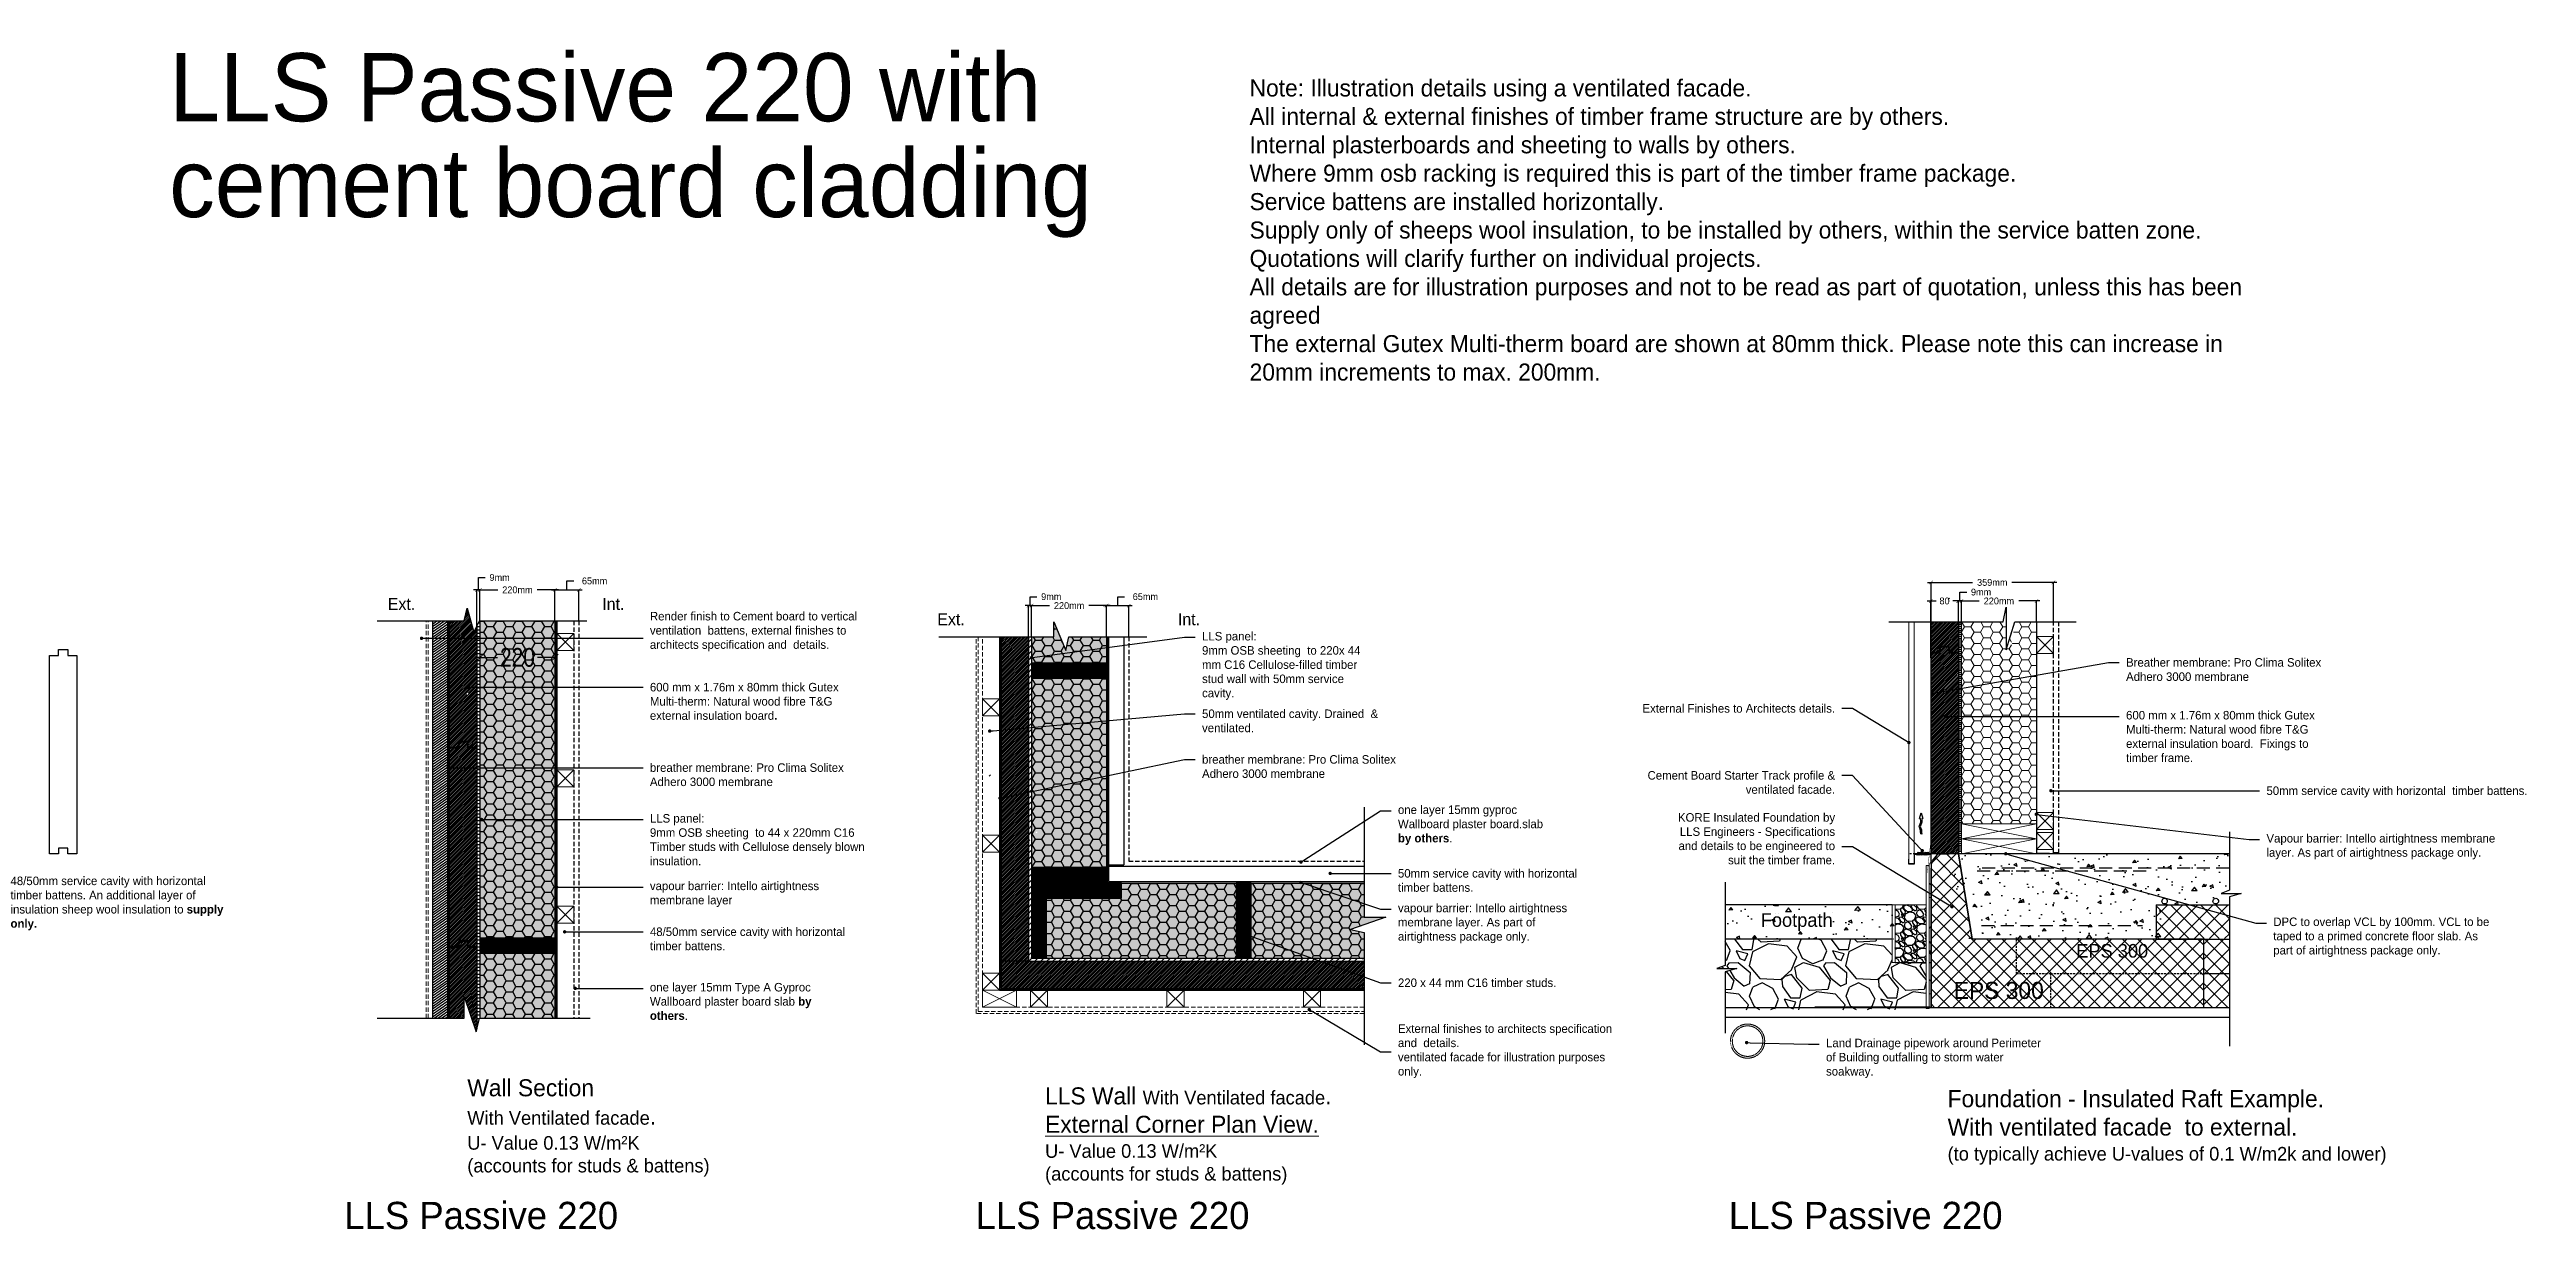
# Model space of a CAD drawing. Header units: millimetres. Extents: x -1562 to 49121, y -21091 to 0.
# Drawn here: x 38786 to 46050, y -7614 to -4152 of the extents above; entities that cross this region are included whole.
import ezdxf
from ezdxf import colors
from ezdxf.entities.mleader import LeaderData, LeaderLine
from ezdxf.math import Vec2, Vec3

# ---------------------------------------------------------------- set-up
doc = ezdxf.new("R2010")
doc.units = ezdxf.units.MM
doc.header["$MEASUREMENT"] = 0
for name, pattern in [('ACAD_ISO02W100', [15, 12, -3]), ('CACHE', [0.375, 0.25, -0.125]), ('DASHDOT', [25.4, 12.7, -6.35, 0, -6.35]), ('DASHED', [19.05, 12.7, -6.35]), ('DASHED2', [0.375, 0.25, -0.125]), ('HIDDEN', [0.375, 0.25, -0.125]), ('PDASHED2', [9.525, 6.35, -3.175]), ('PDF_IMPORT', [1, 0.8, -0.2])]:
    doc.linetypes.add(name, pattern=pattern)
for name, color, linetype in [('-TSD Section Insulation', 11, 'Continuous'), ('-TSD Text', 7, 'Continuous'), ('007 BREATHER MEMBRANE', 152, 'Continuous'), ('009 Air Tightness', 152, 'Continuous'), ('A00002 Title Text', 2, 'Continuous'), ('A_Plasterboard by others', 11, 'DASHED'), ('Fixings', 1, 'Continuous'), ('G25_EXTERNAL WALLS', 40, 'Continuous'), ('G33_INTERNAL FINISH', 1, 'Continuous'), ('H001_HATCH', 252, 'Continuous'), ('H002_HATCH COLOUR', 253, 'Continuous'), ('HATCH', 251, 'Continuous'), ('LLS OSB', 8, 'Continuous'), ('LLS_Cement Board', 7, 'Continuous'), ('LLS_Dimensions', 6, 'Continuous'), ('LLS_Gutex Multitherm', 41, 'Continuous'), ('LLS_Ins Foundation', 7, 'Continuous'), ('LLS_Membranes', 124, 'Continuous'), ('LLS_Roof Timbers Structural', 40, 'Continuous'), ('paths', 6, 'Continuous'), ('Radon', 10, 'DASHED'), ('SA AIR TIGHT MEMBRANE', 95, 'CACHE'), ('SA HATCH', 9, 'Continuous'), ('SA LIGHT', 200, 'Continuous'), ('STEEL', 4, 'Continuous'), ('Underlay', 143, 'ACAD_ISO02W100'), ('VELUX_ROOFCONSTRUCTION', 7, 'Continuous'), ('WALL', 8, 'Continuous')]:
    doc.layers.add(name, color=color, linetype=linetype)
for name, color, linetype, lineweight in [('Concrete', 253, 'Continuous', 0), ('Gravel', 254, 'Continuous', 0), ('Kit', 40, 'Continuous', 15), ('LLS_ Kit', 40, 'Continuous', 15), ('LLS_Text', 6, 'Continuous', 15)]:
    doc.layers.add(name, color=color, linetype=linetype, lineweight=lineweight)
doc.layers.add('LLS CELLULOSE', color=41, linetype='Continuous', lineweight=15, transparency=0.65)
doc.layers.add('LLS PB 15 (by others)', color=11, linetype='DASHED', transparency=0.4)
doc.layers.add('PDF2_Geometry', color=7, linetype='Continuous', true_color=0x5a5a5a)
doc.layers.add('PDF_Geometry', color=7, linetype='Continuous', true_color=0x5a5a5a)
doc.styles.add('ARIAL', font='arial.ttf', dxfattribs={"width": 0.8})
doc.styles.add('Century Gothic', font='GOTHIC.TTF')
doc.styles.add('GENERATED_STYLE_2', font='GOTHIC.TTF')
doc.styles.add('TSD Style 2', font='GOTHIC.TTF')
doc.dimstyles.new('FIA DIM Style', dxfattribs={"dimtxt": 20, "dimasz": 10, "dimexe": 0.18, "dimexo": 0.0625, "dimgap": 10, "dimtad": 0, "dimtih": 1, "dimtoh": 1, "dimdec": 0, "dimzin": 0, "dimdsep": 46, "dimtxsty": 'Century Gothic', "dimblk": 'ARCHTICK', "dimblk1": 'ARCHTICK', "dimblk2": 'ARCHTICK', "dimcen": 0.09, "dimdle": 10, "dimadec": 0, "dimazin": 0, "dimtfac": 1, "dimtdec": 0, "dimtofl": 0, "dimtmove": 0, "dimatfit": 3, "dimfxl": 1, "dimtolj": 1, "dimtzin": 0, "dimarcsym": 0})
doc.dimstyles.new('PAUL 100', dxfattribs={"dimtxt": 100, "dimasz": 40, "dimexe": 0.18, "dimexo": 0.0625, "dimgap": 10, "dimtad": 0, "dimdec": 0, "dimzin": 0, "dimdsep": 46, "dimtxsty": 'ARIAL', "dimblk": 'ARCHTICK', "dimcen": 0.09, "dimse1": 1, "dimse2": 1, "dimclrd": 8, "dimclre": 8, "dimclrt": 256, "dimadec": 0, "dimazin": 0, "dimtfac": 1, "dimtdec": 0, "dimtofl": 0, "dimtmove": 0, "dimatfit": 3, "dimfxl": 1, "dimtolj": 1, "dimtzin": 0, "dimarcsym": 0})
pattern_1 = [(45, (-3621.1078, -814.1693), (-1.325825215, 1.325825215), [])]

msp = doc.modelspace()

# ---------------------------------------------------------------- texts
at = {"layer": '-TSD Text', "color": 7, "linetype": 'Continuous', "insert": (44370.4, -6887.3, 0), "char_height": 50, "attachment_point": 1, "rotation": 0, "style": 'TSD Style 2'}
msp.add_mtext('EPS 300', dxfattribs=at)
at = {"layer": 'A00002 Title Text', "linetype": 'Continuous', "insert": (39137.2, -4162.3), "char_height": 200, "width": 3035.694, "attachment_point": 1, "line_spacing_factor": 0.84308, "style": 'GENERATED_STYLE_2'}
msp.add_mtext('\\A1;LLS Passive 220 with cement board cladding', dxfattribs=at)
at = {"layer": 'A00002 Title Text', "color": 1, "linetype": 'Continuous', "lineweight": 18, "attachment_point": 1, "style": 'GENERATED_STYLE_2'}
for s, insert, char_height, width in [('{\\H1.25x;Note: Illustration details using a ventilated facade. \\PAll internal & external finishes of timber frame structure are by others. \\PInternal plasterboards and sheeting to walls by others. \\PWhere 9mm osb racking is required this is part of the timber frame package. \\PService battens are installed horizontally. \\PSupply only of sheeps wool insulation, to be installed by others, within the service batten zone. \\PQuotations will clarify further on individual projects. \\PAll details are for illustration purposes and not to be read as part of quotation, unless this has been agreed\\PThe external Gutex Multi-therm board are shown at 80mm thick. Please note this can increase in 20mm increments to max. 200mm. }', (42305.4, -4239.5), 40, 2914.43), ('Ext.', (39778.1, -5760.9, 0), 35, 1225.794), ('Int.', (40407.2, -5760.9, 0), 35, 1225.794), ('Ext.', (41389.6, -5805.7, 0), 35, 1225.794), ('Int.', (42095.2, -5805.7, 0), 35, 1225.794), ('{\\H1.25x;Wall Section \\P\\H0.8x;With Ventilated facade\\H1.25x;. }\\PU- Value 0.13 W/m²K \\P(accounts for studs & battens)', (40011.4, -7172.9, 0), 40, 1225.794), ('{\\H1.25x;LLS Wall }With Ventilated facade{\\H1.25x;.\\P\\LExternal Corner Plan View. }\\PU- Value 0.13 W/m²K \\P(accounts for studs & battens)', (41705.7, -7196.7, 0), 40, 1225.794), ('{\\H1.25x;Foundation - Insulated Raft Example. \\PWith ventilated facade  to external. }\\P(to typically achieve U-values of 0.1 W/m2k and lower)', (44352.3, -7204.8), 40, 1496.098)]:
    msp.add_mtext(s, dxfattribs=dict(at, insert=insert, char_height=char_height, width=width))
at = {"layer": 'A00002 Title Text', "color": 6, "linetype": 'Continuous', "lineweight": 18, "char_height": 80, "width": 1332.322, "attachment_point": 4, "line_spacing_factor": 0.976119, "style": 'GENERATED_STYLE_2'}
for insert in [(39650.7, -7573.1), (41502.2, -7573.1), (43710.7, -7573.1)]:
    msp.add_mtext('LLS Passive 220', dxfattribs=dict(at, insert=insert))
at = {"layer": 'LLS_Ins Foundation', "color": 8, "transparency": 33554687, "insert": (43804.2, -6685.7, 0), "char_height": 40, "attachment_point": 1, "rotation": 0, "style": 'TSD Style 2'}
msp.add_mtext('Footpath', dxfattribs=at)
at = {"layer": 'WALL', "transparency": 33554687, "insert": (44729.4, -6776.1, 0), "char_height": 40, "attachment_point": 1, "rotation": 0, "style": 'TSD Style 2'}
msp.add_mtext('EPS 300 ', dxfattribs=at)

# ---------------------------------------------------------------- blocks, each defined once
blk = doc.blocks.new('_Dot')
at = {"color": 0, "linetype": 'ByBlock', "lineweight": -2}
blk.add_line((-0.5, 0), (-1, 0), dxfattribs=at)
at = {"color": 0, "linetype": 'ByBlock', "const_width": 0.5}
blk.add_lwpolyline([(-0.25, 0, 1), (0.25, 0, 1)], format="xyb", close=True, dxfattribs=at)
blk = doc.blocks.new('50 x 50 batten')
at = {"layer": 'Kit', "color": 251, "lineweight": 5}
for p, q in [((0, 0), (50, -50)), ((50, 0), (0, -50))]:
    blk.add_line(p, q, dxfattribs=at)
at = {"layer": 'Kit', "lineweight": 5}
blk.add_lwpolyline([(0, -50), (50, -50), (50, 0), (0, 0)], close=True, dxfattribs=at)
blk = doc.blocks.new('_ArchTick')
at = {"color": 0, "linetype": 'ByBlock', "const_width": 0.15}
blk.add_lwpolyline([(-0.5, -0.5), (0.5, 0.5)], dxfattribs=at)
blk = doc.blocks.new('*D25')
at = {"layer": 'Defpoints', "color": 0, "transparency": 16777216}
for p in [(40048.5, -5737.1), (40048.5, -5828.3), (40268.5, -5828.3)]:
    blk.add_point(p, dxfattribs=at)
at = {"layer": 'H001_HATCH', "color": 0, "lineweight": -2, "transparency": 16777216}
for p, q in [((40038.5, -5737.1), (40100.6, -5737.1)), ((40048.5, -5828.2), (40048.5, -5736.9)), ((40278.5, -5737.1), (40216.4, -5737.1)), ((40268.5, -5828.2), (40268.5, -5736.9))]:
    blk.add_line(p, q, dxfattribs=at)
at = {"layer": 'H001_HATCH', "color": 0, "lineweight": -2, "transparency": 16777216, "xscale": 10, "yscale": 10, "zscale": 10, "rotation": 180}
blk.add_blockref('_ArchTick', (40048.5, -5737.1), dxfattribs=at)
at = {"layer": 'H001_HATCH', "color": 0, "lineweight": -2, "transparency": 16777216, "xscale": 10, "yscale": 10, "zscale": 10}
blk.add_blockref('_ArchTick', (40268.5, -5737.1), dxfattribs=at)
at = {"layer": 'H001_HATCH', "color": 0, "transparency": 16777216, "insert": (40158.5, -5737.1), "char_height": 20, "attachment_point": 5, "style": 'Century Gothic'}
blk.add_mtext('\\A1;220mm', dxfattribs=at)
blk = doc.blocks.new('*D26')
at = {"layer": 'Defpoints', "color": 0, "transparency": 16777216}
for p in [(40338.5, -5737.1), (40268.5, -5828.3), (40338.5, -5828.3)]:
    blk.add_point(p, dxfattribs=at)
at = {"layer": 'H001_HATCH', "color": 0, "lineweight": -2, "transparency": 16777216}
for p, q in [((40258.5, -5737.1), (40348.5, -5737.1)), ((40268.5, -5828.2), (40268.5, -5736.9)), ((40303.5, -5737.1), (40303.5, -5710.9)), ((40303.5, -5710.9), (40323.5, -5710.9)), ((40338.5, -5828.2), (40338.5, -5736.9))]:
    blk.add_line(p, q, dxfattribs=at)
at = {"layer": 'H001_HATCH', "color": 0, "lineweight": -2, "transparency": 16777216, "xscale": 10, "yscale": 10, "zscale": 10, "rotation": 180}
blk.add_blockref('_ArchTick', (40268.5, -5737.1), dxfattribs=at)
at = {"layer": 'H001_HATCH', "color": 0, "lineweight": -2, "transparency": 16777216, "xscale": 10, "yscale": 10, "zscale": 10}
blk.add_blockref('_ArchTick', (40338.5, -5737.1), dxfattribs=at)
at = {"layer": 'H001_HATCH', "color": 0, "transparency": 16777216, "insert": (40384.7, -5710.9), "char_height": 20, "width": 102.378, "attachment_point": 5, "style": 'Century Gothic'}
blk.add_mtext('\\A1;65mm', dxfattribs=at)
blk = doc.blocks.new('*D27')
at = {"layer": 'Defpoints', "color": 0, "transparency": 16777216}
for p in [(40039.5, -5737.1), (40039.5, -5843.1), (40048.5, -5828.3)]:
    blk.add_point(p, dxfattribs=at)
at = {"layer": 'H001_HATCH', "color": 0, "lineweight": -2, "transparency": 16777216}
for p, q in [((40039.5, -5737.1), (40029.5, -5737.1)), ((40039.5, -5843.1), (40039.5, -5736.9)), ((40048.5, -5737.1), (40039.5, -5737.1)), ((40044, -5737.1), (40044, -5700.9)), ((40044, -5700.9), (40064, -5700.9)), ((40048.5, -5828.2), (40048.5, -5736.9)), ((40048.5, -5737.1), (40058.5, -5737.1))]:
    blk.add_line(p, q, dxfattribs=at)
at = {"layer": 'H001_HATCH', "color": 0, "lineweight": -2, "transparency": 16777216, "xscale": 10, "yscale": 10, "zscale": 10}
blk.add_blockref('_ArchTick', (40039.5, -5737.1), dxfattribs=at)
at = {"layer": 'H001_HATCH', "color": 0, "lineweight": -2, "transparency": 16777216, "xscale": 10, "yscale": 10, "zscale": 10, "rotation": 180}
blk.add_blockref('_ArchTick', (40048.5, -5737.1), dxfattribs=at)
at = {"layer": 'H001_HATCH', "color": 0, "transparency": 16777216, "insert": (40106.2, -5700.9), "char_height": 20, "attachment_point": 5, "style": 'Century Gothic'}
blk.add_mtext('\\A1;9mm', dxfattribs=at)
blk = doc.blocks.new('*D28')
at = {"layer": 'Defpoints', "color": 0, "linetype": 'ByBlock', "transparency": 16777216}
for p in [(40048.5, -5860.7), (40268.5, -5843.1), (40268.5, -5935.5)]:
    blk.add_point(p, dxfattribs=at)
at = {"layer": 'LLS_Dimensions', "color": 8, "linetype": 'ByBlock', "lineweight": -2, "transparency": 16777216}
for p, q in [((40048.5, -5935.5), (40099.6, -5935.5)), ((40268.5, -5935.5), (40217.4, -5935.5))]:
    blk.add_line(p, q, dxfattribs=at)
at = {"layer": 'LLS_Dimensions', "color": 8, "linetype": 'ByBlock', "lineweight": -2, "transparency": 16777216, "xscale": 20, "yscale": 20, "zscale": 20, "rotation": 180}
blk.add_blockref('_ArchTick', (40048.5, -5935.5), dxfattribs=at)
at = {"layer": 'LLS_Dimensions', "color": 8, "linetype": 'ByBlock', "lineweight": -2, "transparency": 16777216, "xscale": 20, "yscale": 20, "zscale": 20}
blk.add_blockref('_ArchTick', (40268.5, -5935.5), dxfattribs=at)
at = {"layer": 'LLS_Dimensions', "linetype": 'ByBlock', "transparency": 16777216, "insert": (40158.5, -5935.5), "char_height": 55, "attachment_point": 5, "style": 'ARIAL'}
blk.add_mtext('\\A1;220', dxfattribs=at)
blk = doc.blocks.new('*D22')
at = {"layer": 'Defpoints', "color": 0, "transparency": 16777216}
for p in [(41666.2, -5783.3), (41666.2, -5874.5), (41886.2, -5874.5)]:
    blk.add_point(p, dxfattribs=at)
at = {"layer": 'H001_HATCH', "color": 0, "lineweight": -2, "transparency": 16777216}
for p, q in [((41656.2, -5783.3), (41718.3, -5783.3)), ((41666.2, -5874.4), (41666.2, -5783.1)), ((41896.2, -5783.3), (41834.1, -5783.3)), ((41886.2, -5874.4), (41886.2, -5783.1))]:
    blk.add_line(p, q, dxfattribs=at)
at = {"layer": 'H001_HATCH', "color": 0, "lineweight": -2, "transparency": 16777216, "xscale": 10, "yscale": 10, "zscale": 10, "rotation": 180}
blk.add_blockref('_ArchTick', (41666.2, -5783.3), dxfattribs=at)
at = {"layer": 'H001_HATCH', "color": 0, "lineweight": -2, "transparency": 16777216, "xscale": 10, "yscale": 10, "zscale": 10}
blk.add_blockref('_ArchTick', (41886.2, -5783.3), dxfattribs=at)
at = {"layer": 'H001_HATCH', "color": 0, "transparency": 16777216, "insert": (41776.2, -5783.3), "char_height": 20, "attachment_point": 5, "style": 'Century Gothic'}
blk.add_mtext('\\A1;220mm', dxfattribs=at)
blk = doc.blocks.new('*D23')
at = {"layer": 'Defpoints', "color": 0, "transparency": 16777216}
for p in [(41951.2, -5783.3), (41886.2, -5874.5), (41951.2, -5874.5)]:
    blk.add_point(p, dxfattribs=at)
at = {"layer": 'H001_HATCH', "color": 0, "lineweight": -2, "transparency": 16777216}
for p, q in [((41876.2, -5783.3), (41961.2, -5783.3)), ((41886.2, -5874.4), (41886.2, -5783.1)), ((41918.7, -5783.3), (41918.7, -5757.1)), ((41918.7, -5757.1), (41938.7, -5757.1)), ((41951.2, -5874.4), (41951.2, -5783.1))]:
    blk.add_line(p, q, dxfattribs=at)
at = {"layer": 'H001_HATCH', "color": 0, "lineweight": -2, "transparency": 16777216, "xscale": 10, "yscale": 10, "zscale": 10, "rotation": 180}
blk.add_blockref('_ArchTick', (41886.2, -5783.3), dxfattribs=at)
at = {"layer": 'H001_HATCH', "color": 0, "lineweight": -2, "transparency": 16777216, "xscale": 10, "yscale": 10, "zscale": 10}
blk.add_blockref('_ArchTick', (41951.2, -5783.3), dxfattribs=at)
at = {"layer": 'H001_HATCH', "color": 0, "transparency": 16777216, "insert": (41999.9, -5757.1), "char_height": 20, "width": 102.378, "attachment_point": 5, "style": 'Century Gothic'}
blk.add_mtext('\\A1;65mm', dxfattribs=at)
blk = doc.blocks.new('*D24')
at = {"layer": 'Defpoints', "color": 0, "transparency": 16777216}
for p in [(41657.2, -5783.3), (41657.2, -5874.5), (41666.2, -5874.5)]:
    blk.add_point(p, dxfattribs=at)
at = {"layer": 'H001_HATCH', "color": 0, "lineweight": -2, "transparency": 16777216}
for p, q in [((41657.2, -5783.3), (41647.2, -5783.3)), ((41657.2, -5874.4), (41657.2, -5783.1)), ((41666.2, -5783.3), (41657.2, -5783.3)), ((41661.7, -5783.3), (41661.7, -5757.1)), ((41661.7, -5757.1), (41681.7, -5757.1)), ((41666.2, -5874.4), (41666.2, -5783.1)), ((41666.2, -5783.3), (41676.2, -5783.3))]:
    blk.add_line(p, q, dxfattribs=at)
at = {"layer": 'H001_HATCH', "color": 0, "lineweight": -2, "transparency": 16777216, "xscale": 10, "yscale": 10, "zscale": 10}
blk.add_blockref('_ArchTick', (41657.2, -5783.3), dxfattribs=at)
at = {"layer": 'H001_HATCH', "color": 0, "lineweight": -2, "transparency": 16777216, "xscale": 10, "yscale": 10, "zscale": 10, "rotation": 180}
blk.add_blockref('_ArchTick', (41666.2, -5783.3), dxfattribs=at)
at = {"layer": 'H001_HATCH', "color": 0, "transparency": 16777216, "insert": (41723.9, -5757.1), "char_height": 20, "attachment_point": 5, "style": 'Century Gothic'}
blk.add_mtext('\\A1;9mm', dxfattribs=at)
blk = doc.blocks.new('220 cls stud')
at = {"layer": 'Kit', "lineweight": 5}
blk.add_lwpolyline([(0, 44), (220, 44), (220, 0), (0, 0)], close=True, dxfattribs=at)
at = {"layer": 'Kit', "color": 251, "lineweight": 5}
for points in [[(0, 0), (220, 44)], [(0, 44), (220, 0)]]:
    blk.add_lwpolyline(points, dxfattribs=at)
blk = doc.blocks.new('*D33')
at = {"layer": 'Defpoints', "color": 0, "transparency": 16777216}
for p in [(44662.8, -5715.3), (44303.8, -5830.5), (44662.8, -5830.5, 0)]:
    blk.add_point(p, dxfattribs=at)
at = {"layer": 'H001_HATCH', "color": 0, "lineweight": -2, "transparency": 16777216}
for p, q in [((44293.8, -5715.3), (44425.5, -5715.3)), ((44303.8, -5830.4), (44303.8, -5715.1)), ((44672.8, -5715.3), (44541.1, -5715.3)), ((44662.8, -5830.4), (44662.8, -5715.1))]:
    blk.add_line(p, q, dxfattribs=at)
at = {"layer": 'H001_HATCH', "color": 0, "lineweight": -2, "transparency": 16777216, "xscale": 10, "yscale": 10, "zscale": 10}
for p, rotation in [((44303.8, -5715.3), 179.9999181795694), ((44662.8, -5715.3), 359.9999181795694)]:
    blk.add_blockref('_ArchTick', p, dxfattribs=dict(at, rotation=rotation))
at = {"layer": 'H001_HATCH', "color": 0, "transparency": 16777216, "insert": (44483.3, -5715.3), "char_height": 20, "attachment_point": 5, "style": 'Century Gothic'}
blk.add_mtext('\\A1;359mm', dxfattribs=at)
blk = doc.blocks.new('*D34')
at = {"layer": 'Defpoints', "color": 0, "transparency": 16777216}
for p in [(44612.8, -5769.7), (44392.8, -5837.5, 0), (44612.8, -5830.5)]:
    blk.add_point(p, dxfattribs=at)
at = {"layer": 'H001_HATCH', "color": 0, "lineweight": -2, "transparency": 16777216}
for p, q in [((44382.8, -5769.7), (44444.9, -5769.7)), ((44392.8, -5837.4), (44392.8, -5769.6)), ((44622.8, -5769.7), (44560.7, -5769.7)), ((44612.8, -5830.4), (44612.8, -5769.6))]:
    blk.add_line(p, q, dxfattribs=at)
at = {"layer": 'H001_HATCH', "color": 0, "lineweight": -2, "transparency": 16777216, "xscale": 10, "yscale": 10, "zscale": 10, "rotation": 180}
blk.add_blockref('_ArchTick', (44392.8, -5769.7), dxfattribs=at)
at = {"layer": 'H001_HATCH', "color": 0, "lineweight": -2, "transparency": 16777216, "xscale": 10, "yscale": 10, "zscale": 10}
blk.add_blockref('_ArchTick', (44612.8, -5769.7), dxfattribs=at)
at = {"layer": 'H001_HATCH', "color": 0, "transparency": 16777216, "insert": (44502.8, -5769.7), "char_height": 20, "attachment_point": 5, "style": 'Century Gothic'}
blk.add_mtext('\\A1;220mm', dxfattribs=at)
blk = doc.blocks.new('*D35')
at = {"layer": 'Defpoints', "color": 0, "transparency": 16777216}
for p in [(44383.8, -5769.7), (44383.8, -5830.5), (44392.8, -5837.5, 0)]:
    blk.add_point(p, dxfattribs=at)
at = {"layer": 'H001_HATCH', "color": 0, "lineweight": -2, "transparency": 16777216}
for p, q in [((44383.8, -5769.7), (44373.8, -5769.7)), ((44383.8, -5830.4), (44383.8, -5769.6)), ((44392.8, -5769.7), (44383.8, -5769.7)), ((44388.3, -5769.7), (44388.3, -5743.6)), ((44388.3, -5743.6), (44408.3, -5743.6)), ((44392.8, -5837.4), (44392.8, -5769.6)), ((44392.8, -5769.7), (44402.8, -5769.7))]:
    blk.add_line(p, q, dxfattribs=at)
at = {"layer": 'H001_HATCH', "color": 0, "lineweight": -2, "transparency": 16777216, "xscale": 10, "yscale": 10, "zscale": 10}
blk.add_blockref('_ArchTick', (44383.8, -5769.7), dxfattribs=at)
at = {"layer": 'H001_HATCH', "color": 0, "lineweight": -2, "transparency": 16777216, "xscale": 10, "yscale": 10, "zscale": 10, "rotation": 180}
blk.add_blockref('_ArchTick', (44392.8, -5769.7), dxfattribs=at)
at = {"layer": 'H001_HATCH', "color": 0, "transparency": 16777216, "insert": (44450.5, -5743.6), "char_height": 20, "attachment_point": 5, "style": 'Century Gothic'}
blk.add_mtext('\\A1;9mm', dxfattribs=at)
blk = doc.blocks.new('*D36')
at = {"layer": 'Defpoints', "color": 0, "transparency": 16777216}
for p in [(44302.8, -5769.7), (44302.8, -5830.5), (44383.8, -5830.5)]:
    blk.add_point(p, dxfattribs=at)
at = {"layer": 'H001_HATCH', "color": 0, "lineweight": -2, "transparency": 16777216}
for p, q in [((44292.8, -5769.7), (44318.8, -5769.7)), ((44302.8, -5830.4), (44302.8, -5769.6)), ((44393.8, -5769.7), (44367.8, -5769.7)), ((44383.8, -5830.4), (44383.8, -5769.6))]:
    blk.add_line(p, q, dxfattribs=at)
at = {"layer": 'H001_HATCH', "color": 0, "lineweight": -2, "transparency": 16777216, "xscale": 10, "yscale": 10, "zscale": 10, "rotation": 180}
blk.add_blockref('_ArchTick', (44302.8, -5769.7), dxfattribs=at)
at = {"layer": 'H001_HATCH', "color": 0, "lineweight": -2, "transparency": 16777216, "xscale": 10, "yscale": 10, "zscale": 10}
blk.add_blockref('_ArchTick', (44383.8, -5769.7), dxfattribs=at)
at = {"layer": 'H001_HATCH', "color": 0, "transparency": 16777216, "insert": (44343.3, -5769.7), "char_height": 20, "attachment_point": 5, "style": 'Century Gothic'}
blk.add_mtext('\\A1;80', dxfattribs=at)

# ---------------------------------------------------------------- dimensions: what is measured, and where the dimension line sits
at = {"layer": 'H001_HATCH'}
dim = msp.add_linear_dim(base=(40039.5, -5737.1), p1=(40048.5, -5828.3), p2=(40039.5, -5843.1), dimstyle='FIA DIM Style', override={"dimpost": 'mm', "dimtmove": 1}, dxfattribs=at)
dim.commit()
dim.dimension.update_dxf_attribs({"geometry": '*D27', "text_midpoint": (40074, -5700.9), "dimtype": 160})
for base, p1, p2, override, picture, middle in [((40048.5, -5737.1), (40268.5, -5828.3), (40048.5, -5828.3), {"dimpost": 'mm'}, '*D25', (40158.5, -5737.1)), ((44383.8, -5769.7), (44392.8, -5837.5, 0), (44383.8, -5830.5), {"dimpost": 'mm', "dimtmove": 1}, '*D35', (44418.3, -5743.6)), ((41657.2, -5783.3), (41666.2, -5874.5), (41657.2, -5874.5), {"dimpost": 'mm', "dimtmove": 1}, '*D24', (41691.7, -5757.1)), ((41666.2, -5783.3), (41886.2, -5874.5), (41666.2, -5874.5), {"dimpost": 'mm'}, '*D22', (41776.2, -5783.3)), ((44612.8, -5769.7), (44392.8, -5837.5, 0), (44612.8, -5830.5), {"dimpost": 'mm'}, '*D34', (44502.8, -5769.7))]:
    dim = msp.add_linear_dim(base=base, p1=p1, p2=p2, dimstyle='FIA DIM Style', override=override, dxfattribs=at)
    dim.commit()
    dim.dimension.update_dxf_attribs({"geometry": picture, "text_midpoint": middle})
for base, p1, p2, text, picture, middle in [((40338.5, -5737.1), (40268.5, -5828.3), (40338.5, -5828.3), '65mm', '*D26', (40333.5, -5710.9)), ((41951.2, -5783.3), (41886.2, -5874.5), (41951.2, -5874.5), '65mm', '*D23', (41948.7, -5757.1)), ((44302.8, -5769.7), (44383.8, -5830.5), (44302.8, -5830.5), '80', '*D36', (44343.3, -5769.7))]:
    dim = msp.add_linear_dim(base=base, p1=p1, p2=p2, text=text, dimstyle='FIA DIM Style', override={"dimpost": 'mm', "dimtmove": 1}, dxfattribs=at)
    dim.commit()
    dim.dimension.update_dxf_attribs({"geometry": picture, "text_midpoint": middle})
dim = msp.add_aligned_dim(p1=(44303.8, -5830.5), p2=(44662.8, -5830.5, 0), distance=115.2, dimstyle='FIA DIM Style', override={"dimpost": 'mm'}, dxfattribs=at)
dim.commit()
dim.dimension.update_dxf_attribs({"geometry": '*D33', "text_midpoint": (44483.3, -5715.3)})
at = {"layer": 'LLS_Dimensions', "linetype": 'ByBlock'}
dim = msp.add_linear_dim(base=(40268.5, -5935.5), p1=(40048.5, -5860.7), p2=(40268.5, -5843.1), dimstyle='PAUL 100', override={"dimtxt": 55, "dimasz": 20, "dimtmove": 1}, dxfattribs=at)
dim.commit()
dim.dimension.update_dxf_attribs({"geometry": '*D28', "text_midpoint": (40158.5, -5935.5)})

# ---------------------------------------------------------------- hatches: boundary and pattern name
at = {"layer": '-TSD Section Insulation', "transparency": 33554518}
h = msp.add_hatch(dxfattribs=at)
h.set_pattern_fill('ANSI37', color=256, scale=250)
h.set_pattern_definition([(45, (-93367.95, 4810.6), (-22.097087, 22.097087), []), (135, (-93367.95, 4810.6), (-22.097087, -22.097087), [])])
h.paths.add_polyline_path([(44403.8, -6762.3), (44403.8, -6762.3), (44424.8, -6762.3), (44384.7, -6511.4), (44321.8, -6511.4), (44303.8, -6541.4), (44303.8, -6962.3), (45103.8, -6962.3), (45103.8, -6762.3)])
at = {"layer": '-TSD Section Insulation', "transparency": 33554564}
h = msp.add_hatch(dxfattribs=at)
h.set_pattern_fill('AR-CONC', color=11, scale=15, angle=135)
h.set_pattern_definition([(185, (-96415.61, 4810.6), (-69.42106, 82.7328), [11.25, -123.75]), (130, (-96415.61, 4810.6), (-65.06522, -94.498825), [9, -99]), (235.451444, (-96421.39, 4817.49), (-134.48628, -11.766025), [9.56103, -105.17132]), (181.1842, (-96436.82, 4789.39), (-95.64207, 130.75401), [16.875, -185.625]), (231.63564, (-96444.79, 4800.28), (-202.45675, -4.18501), [14.34155, -157.75706]), (126.18416, (-96436.82, 4789.39), (-202.45675, -4.18501), [13.5, -148.5]), (156, (-96442.12, 4805.3), (-20.60737, 106.015736), [11.25, -123.75]), (101, (-96442.12, 4805.3), (-102.721265, -51.10629), [9, -99]), (206.451445, (-96443.84, 4814.13), (-123.328636, 54.90945), [9.56103, -105.17132]), (172.5, (-96415.607, 4810.6), (-36.598473, -34.018978), [0, -97.8, 0, -100.5, 0, -99.375]), (142.5, (-96415.607, 4810.6), (-69.736417, -13.930941), [0, -57.3, 0, -95.55, 0, -37.875]), (102.5, (-96391.954, 4786.947), (-54.228114, 59.012725), [0, -37.5, 0, -117, 0, -155.25]), (92.5, (-96381.35, 4776.34), (-72.47397, 51.238497), [0, -48.75, 0, -77.7, 0, -110.25])])
h.paths.add_polyline_path([(45178.6, -6657.2), (45178.6, -6637.5), (45213, -6627.8), (45154.2, -6627.8), (45178.6, -6618.6), (45178.6, -6511.4), (44356.7, -6511.4), (44380.7, -6661.4), (44407.7, -6661.4), (44407.7, -6762.3), (45007.7, -6762.3), (45007.7, -6661.4)])
h = msp.add_hatch(dxfattribs=at)
h.set_pattern_fill('AR-CONC', color=11, scale=15, angle=135)
h.set_pattern_definition([(185, (-37223.03, 4803.065), (-69.42106, 82.7328), [11.25, -123.75]), (130, (-37223.03, 4803.06), (-65.06522, -94.49883), [9, -99]), (235.45144, (-37228.81, 4809.96), (-134.48628, -11.76602), [9.56103, -105.17132]), (181.1842, (-37244.24, 4781.85), (-95.64207, 130.754), [16.875, -185.625]), (231.63564, (-37252.21, 4792.75), (-202.45675, -4.185), [14.34155, -157.75706]), (126.18416, (-37244.24, 4781.85), (-202.45675, -4.185), [13.5, -148.5]), (156, (-37249.546, 4797.76), (-20.60737, 106.01574), [11.25, -123.75]), (101, (-37249.55, 4797.76), (-102.72127, -51.10629), [9, -99]), (206.45144, (-37251.26, 4806.6), (-123.32864, 54.90945), [9.56103, -105.17132]), (172.5, (-37223.03, 4803.065), (-36.598473, -34.018978), [0, -97.8, 0, -100.5, 0, -99.375]), (142.5, (-37223.03, 4803.065), (-69.736417, -13.93094), [0, -57.3, 0, -95.55, 0, -37.875]), (102.5, (-37199.376, 4779.41), (-54.228114, 59.012725), [0, -37.5, 0, -117, 0, -155.25]), (92.5, (-37188.77, 4768.805), (-72.47397, 51.2385), [0, -48.75, 0, -77.7, 0, -110.25])])
h.paths.add_polyline_path([(43700.1, -6661.4), (43700.1, -6761.4), (44198.4, -6761.4), (44198.4, -6661.4)])
at = {"layer": '-TSD Section Insulation', "transparency": 33554518}
h = msp.add_hatch(dxfattribs=at)
h.set_pattern_fill('ANSI37', color=256, scale=250)
h.set_pattern_definition([(45, (-94452.952, 4810.6), (-22.097087, 22.097087), []), (135, (-94452.952, 4810.6), (-22.097087, -22.097087), [])])
h.paths.add_polyline_path([(45178.6, -6760.3), (45178.6, -6663.4), (44963.8, -6663.4), (44963.8, -6760.3)])
h.paths.add_polyline_path([(45178.6, -6862.3), (45178.6, -6762.3), (45103.8, -6762.3), (45103.8, -6862.3)])
h.paths.add_polyline_path([(45178.6, -6962.3), (45178.6, -6862.3), (45103.8, -6862.3), (45103.8, -6962.3)])
at = {"layer": 'H001_HATCH', "transparency": 33554549}
h = msp.add_hatch(dxfattribs=at)
h.set_pattern_fill('ANSI31', color=33, scale=30)
h.paths.add_polyline_path([(40039.5, -5879.2), (39959.5, -5879.2), (39959.5, -6199.4), (39986.2, -6199.4), (39986.2, -6182.1), (40012.8, -6182.1), (40012.8, -6199.4), (40039.5, -6199.4)])
h.paths.add_polyline_path([(40014, -6041.8, -1), (40009, -6041.8, -1)], flags=16)
h.paths.add_polyline_path([(40010.6, -5790.5), (40002.2, -5828.3), (39959.5, -5828.3), (39959.5, -5879.2), (40039.5, -5879.2), (40039.5, -5843.1), (40031, -5860.7)])
h.paths.add_polyline_path([(40039.5, -6266.8, -0.414214), (40037, -6264.3, -0.414214), (40039.5, -6261.8), (40039.5, -6200.7), (40012.8, -6200.7), (40012.8, -6183.4), (39986.2, -6183.4), (39986.2, -6199.4), (39986.2, -6200.7), (39959.5, -6200.7), (39959.5, -6783.4), (39986.2, -6783.4), (39986.2, -6768.1), (39986.2, -6766.1), (40012.8, -6766.1), (40012.8, -6783.4), (40039.5, -6783.4)])
h.paths.add_polyline_path([(40039.5, -6785.4), (40012.8, -6785.4), (40012.8, -6768.1), (39986.2, -6768.1), (39986.2, -6785.4), (39959.5, -6785.4), (39959.5, -6993.9), (40002.2, -6993.9), (40002.2, -6930.3), (40037.8, -7034.1), (40039.5, -7026.3)])
h = msp.add_hatch(dxfattribs=at)
h.set_pattern_fill('ANSI31', color=33, scale=30)
h.set_pattern_definition([(45, (4344.296, 278.9854), (-2.65165043, 2.65165043), [])])
edge = h.paths.add_edge_path()
edge.add_arc((44355.8, -5762.8), 2.5, 0, 360)
edge = h.paths.add_edge_path()
edge.add_arc((44383.8, -5985.3), 2.5, 180, 270, ccw=False)
edge.add_arc((44383.8, -5985.3), 2.5, 90, 180, ccw=False)
edge.add_line((44383.8, -5982.8), (44383.8, -5921.7))
edge.add_line((44383.8, -5921.7), (44357.1, -5921.7))
edge.add_line((44357.1, -5921.7), (44357.1, -5904.4))
edge.add_line((44357.1, -5904.4), (44330.5, -5904.4))
edge.add_line((44330.5, -5904.4), (44330.5, -5920.4))
edge.add_line((44330.5, -5920.4), (44330.5, -5921.7))
edge.add_line((44330.5, -5921.7), (44303.8, -5921.7))
edge.add_line((44303.8, -5921.7), (44303.8, -6511.4))
edge.add_line((44303.8, -6511.4), (44330.5, -6511.4))
edge.add_line((44330.5, -6511.4), (44330.5, -6489.1))
edge.add_line((44330.5, -6489.1), (44330.5, -6511.4))
edge.add_line((44330.5, -6511.4), (44357.1, -6511.4))
edge.add_line((44357.1, -6511.4), (44357.1, -6511.4))
edge.add_line((44357.1, -6511.4), (44383.8, -6511.4))
edge.add_line((44383.8, -6511.4), (44383.8, -5987.8))
h.paths.add_polyline_path([(44383.8, -5830.5), (44303.8, -5830.5), (44303.8, -5920.4), (44330.5, -5920.4), (44330.5, -5903.1), (44357.1, -5903.1), (44357.1, -5920.4), (44383.8, -5920.4)])
at = {"layer": 'H001_HATCH'}
h = msp.add_hatch(dxfattribs=at)
h.set_pattern_fill('ANSI31', color=33, scale=80, angle=135)
h.set_pattern_definition([(180, (-3748.608, -814.169), (-9e-16, -10), [])])
h.paths.add_polyline_path([(40048.5, -6993.9), (40048.5, -5828.3), (40046.7, -5828.3), (40039.5, -5843.1), (40039.5, -7026.3), (40046.7, -6993.9)])
h = msp.add_hatch(dxfattribs=at)
h.set_pattern_fill('HONEY', color=256, scale=150)
h.set_pattern_definition([(0, (-542.944, -583.827), (28.125, 16.2379763), [18.75, -37.5]), (120, (-542.944, -583.827), (-28.125, 16.2379763), [18.75, -37.5]), (60, (-542.944, -583.827), (6e-15, 32.4759526), [-37.5, 18.75])])
h.paths.add_polyline_path([(40268.5, -6802.7), (40048.5, -6802.7), (40048.5, -6993.9), (40268.5, -6993.9)])
h.paths.add_polyline_path([(40048.5, -6758.7), (40268.5, -6758.7), (40268.5, -5828.3), (40048.5, -5828.3)])
at = {"layer": 'H001_HATCH', "transparency": 33554549}
h = msp.add_hatch(dxfattribs=at)
h.set_pattern_fill('ANSI31', color=33, scale=30)
h.paths.add_polyline_path([(41577.2, -6826.7), (41657.2, -6826.7), (41657.2, -5874.5), (41577.2, -5874.5)])
h.paths.add_polyline_path([(41541, -6282.4, 1), (41545.7, -6280.9, 1)], flags=17)
h.paths.add_polyline_path([(41657.2, -6826.7), (41577.2, -6826.7), (41577.2, -6906.7), (42574.7, -6906.7), (42433.7, -6826.7)])
h.paths.add_polyline_path([(42433.7, -6826.7), (42574.7, -6906.7), (42641.8, -6906.7), (42641.8, -6826.7)])
at = {"layer": 'H001_HATCH'}
h = msp.add_hatch(dxfattribs=at)
h.set_pattern_fill('ANSI31', color=33, scale=100)
h.set_pattern_definition([(45, (-1418.156, 1309.24), (-8.8388348, 8.8388348), [])])
h.paths.add_polyline_path([(42645.6, -6817.7), (42132.8, -6817.7), (42132.8, -6820.2, -0.139349), (42132.5, -6821.3), (42129.8, -6825.6, 0.018267), (42129.2, -6826.7), (42619.3, -6826.7)])
h.paths.add_polyline_path([(41666.2, -6597.7), (41666.2, -6472.1), (41663, -6472.1), (41658.3, -6469.1, 0.018267), (41657.2, -6468.5), (41657.2, -6826.7), (42116.3, -6826.7, 0.018267), (42115.7, -6825.6), (42112.8, -6820.8), (42112.8, -6817.7), (41666.2, -6817.7)])
h.paths.add_polyline_path([(41666.2, -6277.9), (41657.2, -6279.5), (41657.2, -6455.7, 0.018267), (41658.3, -6455), (41663, -6452.1), (41666.2, -6452.1)])
h.paths.add_polyline_path([(41666.2, -5918.6), (41657.2, -5919.8), (41657.2, -6279.5), (41666.2, -6277.9)])
h.paths.add_polyline_path([(41666.2, -5874.5), (41657.2, -5874.5), (41657.2, -5919.8), (41666.2, -5918.6)])
h = msp.add_hatch(dxfattribs=at)
h.set_pattern_fill('HONEY', color=256, scale=150)
h.set_pattern_definition([(0, (-1438.156, 1309.24), (28.125, 16.2379763), [18.75, -37.5]), (120, (-1438.156, 1309.24), (-28.125, 16.2379763), [18.75, -37.5]), (60, (-1438.156, 1309.24), (6e-15, 32.4759526), [-37.5, 18.75])])
h.paths.add_polyline_path([(41886.2, -5995.7), (41666.2, -5995.7), (41666.2, -6551.7), (41886.2, -6551.7)])
edge = h.paths.add_edge_path(flags=16)
edge.add_arc((41680.8, -6448.6), 2.5, 0, 360)
h.paths.add_polyline_path([(42266.2, -6597.7), (41930.2, -6597.7), (41930.2, -6641.7), (41710.2, -6641.7), (41710.2, -6817.7), (42266.2, -6817.7)])
h.paths.add_polyline_path([(42641.8, -6597.7), (42489.5, -6597.7), (42641.8, -6654.7)], flags=17)
h.paths.add_polyline_path([(41766.9, -5914.7), (41731.3, -5830.9), (41731.3, -5874.5), (41666.2, -5874.5), (41666.2, -5951.7), (41886.2, -5951.7), (41886.2, -5874.5), (41775.8, -5874.5)])
h.paths.add_polyline_path([(42641.8, -6742.2), (42601.5, -6733.3), (42641.8, -6719.5), (42641.8, -6654.7), (42489.5, -6597.7), (42310.2, -6597.7), (42310.2, -6817.7), (42641.8, -6817.7)])
at = {"layer": 'H001_HATCH', "transparency": 33554549}
h = msp.add_hatch(dxfattribs=at)
h.set_pattern_fill('ANSI31', color=33, scale=45, angle=135)
h.set_pattern_definition([(180, (-137996.1455, -25149.561), (-4e-16, -5.625), [])])
h.paths.add_polyline_path([(44393.2, -5830.5), (44384.3, -5830.5), (44383.8, -6452.5), (44383.8, -6504.4), (44392.8, -6504.4)])
h = msp.add_hatch(dxfattribs=at)
h.set_pattern_fill('ANSI31', color=33, scale=15)
h.set_pattern_definition(pattern_1)
h.paths.add_polyline_path([(41666.2, -5951.7), (41666.2, -5995.7), (41776.2, -5973.7)])
h.paths.add_polyline_path([(41776.2, -5973.7), (41666.2, -5995.7), (41886.2, -5995.7)])
h.paths.add_polyline_path([(41776.2, -5973.7), (41886.2, -5995.7), (41886.2, -5951.7)])
h.paths.add_polyline_path([(41666.2, -5951.7), (41776.2, -5973.7), (41886.2, -5951.7)])
h = msp.add_hatch(dxfattribs=at)
h.set_pattern_fill('ANSI31', color=33, scale=15)
h.set_pattern_definition(pattern_1)
h.paths.add_polyline_path([(41666.2, -6551.7), (41666.2, -6595.7), (41776.2, -6573.7)])
h.paths.add_polyline_path([(41776.2, -6573.7), (41666.2, -6595.7), (41886.2, -6595.7)])
h.paths.add_polyline_path([(41776.2, -6573.7), (41886.2, -6595.7), (41886.2, -6551.7)])
h.paths.add_polyline_path([(41666.2, -6551.7), (41776.2, -6573.7), (41886.2, -6551.7)])
h = msp.add_hatch(dxfattribs=at)
h.set_pattern_fill('ANSI31', color=33, scale=15)
h.set_pattern_definition(pattern_1)
h.paths.add_polyline_path([(41710.2, -6597.7), (41666.2, -6597.7), (41688.2, -6707.7)])
h.paths.add_polyline_path([(41688.2, -6707.7), (41666.2, -6597.7), (41666.2, -6817.7)])
h.paths.add_polyline_path([(41688.2, -6707.7), (41666.2, -6817.7), (41710.2, -6817.7)])
h.paths.add_polyline_path([(41710.2, -6597.7), (41688.2, -6707.7), (41710.2, -6817.7)])
h = msp.add_hatch(dxfattribs=at)
h.set_pattern_fill('ANSI31', color=33, scale=15)
h.set_pattern_definition(pattern_1)
h.paths.add_polyline_path([(41710.2, -6597.7), (41710.2, -6641.7), (41820.2, -6619.7)])
h.paths.add_polyline_path([(41820.2, -6619.7), (41710.2, -6641.7), (41930.2, -6641.7)])
h.paths.add_polyline_path([(41820.2, -6619.7), (41930.2, -6641.7), (41930.2, -6597.7)])
h.paths.add_polyline_path([(41710.2, -6597.7), (41820.2, -6619.7), (41930.2, -6597.7)])
h = msp.add_hatch(dxfattribs=at)
h.set_pattern_fill('ANSI31', color=33, scale=15)
h.set_pattern_definition(pattern_1)
h.paths.add_polyline_path([(42310.2, -6597.7), (42266.2, -6597.7), (42288.2, -6707.7)])
h.paths.add_polyline_path([(42288.2, -6707.7), (42266.2, -6597.7), (42266.2, -6817.7)])
h.paths.add_polyline_path([(42288.2, -6707.7), (42266.2, -6817.7), (42310.2, -6817.7)])
h.paths.add_polyline_path([(42310.2, -6597.7), (42288.2, -6707.7), (42310.2, -6817.7)])
h = msp.add_hatch(dxfattribs=at)
h.set_pattern_fill('ANSI31', color=33, scale=15)
h.set_pattern_definition([(45, (-3748.6078, -814.1693), (-1.325825215, 1.325825215), [])])
h.paths.add_polyline_path([(40048.5, -6758.7), (40048.5, -6802.7), (40158.5, -6780.7)])
h.paths.add_polyline_path([(40158.5, -6780.7), (40268.5, -6758.7), (40048.5, -6758.7)])
h.paths.add_polyline_path([(40048.5, -6802.7), (40268.5, -6802.7), (40158.5, -6780.7)])
h.paths.add_polyline_path([(40268.5, -6802.7), (40268.5, -6758.7), (40158.5, -6780.7)])
at = {"layer": 'H002_HATCH COLOUR', "transparency": 33554483}
h = msp.add_hatch(color=155, dxfattribs=at)
h.dxf.hatch_style = 1
h.paths.add_polyline_path([(40268.5, -6802.7), (40048.5, -6802.7), (40048.5, -6993.9), (40268.5, -6993.9)])
h.paths.add_polyline_path([(40048.5, -6758.7), (40268.5, -6758.7), (40268.5, -5828.3), (40048.5, -5828.3)])
h = msp.add_hatch(color=155, dxfattribs=at)
h.dxf.hatch_style = 1
h.paths.add_polyline_path([(41886.2, -5995.7), (41666.2, -5995.7), (41666.2, -6551.7), (41886.2, -6551.7)])
edge = h.paths.add_edge_path(flags=16)
edge.add_arc((41680.8, -6448.6), 2.5, 0, 360)
h.paths.add_polyline_path([(42266.2, -6597.7), (41930.2, -6597.7), (41930.2, -6641.7), (41710.2, -6641.7), (41710.2, -6817.7), (42266.2, -6817.7)])
h.paths.add_polyline_path([(41766.9, -5914.7), (41731.3, -5830.9), (41731.3, -5874.5), (41666.2, -5874.5), (41666.2, -5951.7), (41886.2, -5951.7), (41886.2, -5874.5), (41775.8, -5874.5)])
h.paths.add_polyline_path([(42641.8, -6597.7), (42310.2, -6597.7), (42310.2, -6817.7), (42641.8, -6817.7), (42641.8, -6742.2), (42601.5, -6733.3), (42705.4, -6697.7), (42641.8, -6697.7)])
at = {"layer": 'LLS CELLULOSE'}
h = msp.add_hatch(dxfattribs=at)
h.set_pattern_fill('HONEY', color=256, scale=150)
h.set_pattern_definition([(0, (-317.138, 3345.392), (28.125, 16.2379763), [18.75, -37.5]), (120, (-317.138, 3345.392), (-28.125, 16.2379763), [18.75, -37.5]), (60, (-317.138, 3345.392), (1e-14, 32.4759526), [-37.5, 18.75])])
h.paths.add_polyline_path([(44540, -5861.3), (44524, -5912.6), (44524, -5830.5), (44392.8, -5830.5), (44392.8, -6423.4), (44612.8, -6423.4), (44612.8, -5830.5), (44549.6, -5830.5), (44540, -5912.6)])
at = {"layer": 'LLS OSB', "transparency": 33554559}
h = msp.add_hatch(dxfattribs=at)
h.set_pattern_fill('GRAVEL', color=256, scale=200, angle=135)
h.set_pattern_definition([(3.012788, (-37466.274, 4763.467), (2404.163056, 141.4213562), [26.9072, -2663.8176]), (319.969741, (-37439.404, 4764.881), (-1838.4776311, 1555.6349186), [46.1736, -4571.18495]), (267.510447, (-37404.048, 4735.182), (141.4213562, 2969.848481), [32.5576, -3223.2065]), (42.273689, (-37313.539, 4715.383), (-2969.848481, -2687.0057685), [42.0476, -4162.7116]), (67.833654, (-37282.426, 4743.668), (-989.9494937, -2404.163056), [41.231, -4081.87463]), (132.273689, (-37266.87, 4781.851), (2687.0057685, -2969.848481), [42.0476, -4162.7116]), (172.69424, (-37295.154, 4812.964), (3252.69119346, -424.2640687), [55.6058, -5504.9697]), (207.255328, (-37350.308, 4820.035), (-4101.2193309, -2121.32034356), [52.4976, -5197.2643]), (256.429566, (-37396.977, 4795.9935), (-707.1067812, -2969.848481), [42.19, -4176.8146]), (310.236358, (-37406.877, 4754.981), (-1414.2135624, 1697.056275), [48.1664, -2360.1525]), (357.397438, (-37375.764, 4718.212), (3252.69119346, -141.42135624), [62.2896, -6166.675]), (273.814075, (-37452.132, 4856.805), (141.4213562, -1838.477631), [21.2602, -2104.76896]), (306.469234, (-37450.717, 4835.591), (-1555.6349186, 2121.3203436), [40.4474, -4004.3023]), (0, (-37426.68, 4803.06), (141.42136, 141.42136), [28.2842, -254.5585]), (338.19859, (-37433.747, 4776.195), (-989.949494, 424.264069), [15.2316, -1507.923]), (66.80141, (-37419.605, 4770.538), (-282.842712, -565.685425), [21.5406, -1055.49236]), (165.963757, (-37411.12, 4790.337), (-707.106781, 141.421356), [34.9858, -1131.2046]), (296.56505, (-37445.06, 4798.82), (-141.421356, 424.26407), [25.2982, -607.15733]), (151.38954, (-37337.58, 4688.513), (-1838.4776311, 989.9494937), [35.44, -3508.56903]), (205.346176, (-37368.693, 4705.484), (2121.3203436, 989.9494937), [29.7322, -2943.48155]), (68.19859, (-37473.345, 4770.538), (-424.264069, -989.949494), [30.463, -1492.6916]), (118.61046, (-37462.031, 4798.822), (989.9494937, -1838.4776311), [35.44, -3508.56903]), (114.443955, (-37249.9, 4776.195), (424.264069, -989.9494937), [34.176, -1674.62475]), (69.77514, (-37264.041, 4807.307), (-848.5281374, -2262.7416998), [28.6356, -2834.9286]), (201.80141, (-37333.338, 4913.373), (-989.949494, -424.264069), [30.463, -1492.6916]), (152.354025, (-37361.622, 4902.06), (2404.163056, -1272.7922061), [33.5262, -3319.0847]), (204.443955, (-37264.041, 4844.077), (989.9494937, 424.264069), [17.088, -1691.71275]), (236.30993, (-37324.852, 4904.888), (-424.264069, -707.106781), [10.198, -1009.6059]), (300.963757, (-37330.51, 4896.403), (-282.842712, 565.685425), [41.231, -783.39013]), (321.009006, (-37309.296, 4861.047), (-1555.6349186, 1272.7922061), [38.21, -3782.78463]), (78.69007, (-37398.39, 4803.065), (-141.421356, -424.26407), [28.8444, -692.26586]), (128.157227, (-37392.735, 4831.349), (-2121.32034356, 2687.0057685), [50.3588, -4985.51252]), (195.945396, (-37423.847, 4870.947), (1555.6349186, 424.2640687), [20.5912, -2038.53483]), (225, (-37443.65, 4865.29), (-3e-14, -282.8427), [12, -188]), (255.256437, (-37310.71, 4853.976), (424.2640687, 1555.6349186), [27.7848, -2750.704]), (183.012788, (-37317.781, 4827.106), (-2404.163056, -141.4213562), [53.8144, -2636.9104]), (135, (-37371.52, 4824.28), (-282.8427, 3e-14), [52, -148]), (100.304846, (-37408.291, 4861.047), (-424.2640687, 2404.163056), [31.6228, -3130.65486]), (29.054604, (-37413.948, 4892.16), (707.106781, 424.264069), [29.1204, -1426.9016]), (342.645975, (-37388.492, 4906.302), (4101.2193309, -1272.7922061), [47.413, -4693.89484]), (310.426079, (-37343.237, 4892.16), (1697.05627485, -1979.8989873), [50.1598, -4965.8147])])
h.paths.add_polyline_path([(43700.1, -6761.4), (43700.1, -6830.2), (44189.4, -6830.2), (44189.4, -6761.4)])
h.paths.add_polyline_path([(43700.1, -6858), (43700.1, -6968.9), (44303.8, -6968.9), (44303.8, -6548), (44298.4, -6548), (44298.4, -6965.4), (44289.4, -6965.4), (44289.4, -6830.2), (44198.4, -6830.2), (44198.4, -6830.2), (44189.4, -6830.2), (43700.1, -6830.2), (43700.1, -6839.2), (43675.7, -6848.4), (43734.5, -6848.4)])
h = msp.add_hatch(dxfattribs=at)
h.set_pattern_fill('GRAVEL', color=256, scale=50, angle=135)
h.set_pattern_definition([(3.0127875, (-37283.8402, 4793.165), (601.04076401, 35.35533906), [6.7268, -665.954402]), (319.9697407, (-37277.1227, 4793.5186), (-459.61940777, 388.90872965), [11.5434, -1142.796238]), (267.510447, (-37268.284, 4786.094), (35.35533906, 742.46212025), [8.1394, -805.80163]), (42.273689, (-37245.6564, 4781.1443), (-742.462120246, -671.75144213), [10.5119, -1040.677902]), (67.8336542, (-37237.8783, 4788.2153), (-247.487373415, -601.04076401), [10.30775, -1020.468656]), (132.273689, (-37233.9892, 4797.7613), (671.75144213, -742.462120246), [10.5119, -1040.677902]), (172.6942405, (-37241.0602, 4805.5394), (813.172798365, -106.066017178), [13.90145, -1376.242427]), (207.2553284, (-37254.8488, 4807.3072), (-1025.30483272, -530.33008589), [13.1244, -1299.316075]), (256.4295656, (-37266.516, 4801.2968), (-176.7766953, -742.462120246), [10.5475, -1044.203655]), (310.2363583, (-37268.991, 4791.0438), (-353.5533906, 424.26406871), [12.0416, -590.03813]), (357.3974378, (-37261.2128, 4781.8514), (813.172798365, -35.35533906), [15.5724, -1541.66875]), (273.814075, (-37280.3047, 4816.4996), (35.35533906, -459.61940777), [5.31505, -526.19224]), (306.4692344, (-37279.951, 4811.1963), (-388.90872965, 530.33008589), [10.11185, -1001.07557]), (0, (-37273.94, 4803.065), (35.355339, 35.355339), [7.07105, -63.639628]), (338.1985905, (-37275.7085, 4796.347), (-247.4873734, 106.0660172), [3.8079, -376.980755]), (66.80141, (-37272.173, 4794.933), (-70.7106781, -141.4213562), [5.38515, -263.87309]), (165.963757, (-37270.052, 4799.883), (-176.7766953, 35.3553391), [8.74645, -282.801145]), (296.565051, (-37278.537, 4802.004), (-35.355339, 106.0660172), [6.32455, -151.789333]), (151.3895403, (-37251.6668, 4774.4267), (-459.61940777, 247.48737342), [8.86, -877.142257]), (205.346176, (-37259.445, 4778.6694), (530.33008589, 247.48737342), [7.43305, -735.870387]), (68.1985905, (-37285.608, 4794.933), (-106.0660172, -247.4873734), [7.61575, -373.172905]), (118.6104597, (-37282.7795, 4802.004), (247.48737342, -459.61940777), [8.86, -877.142257]), (114.443955, (-37229.7465, 4796.347), (106.06601718, -247.4873734), [8.544, -418.656187]), (69.7751406, (-37233.282, 4804.1252), (-212.13203436, -565.68542495), [7.1589, -708.732153]), (201.8014095, (-37250.606, 4830.642), (-247.4873734, -106.0660172), [7.61575, -373.172905]), (152.3540246, (-37257.6773, 4827.8133), (601.04076401, -318.19805153), [8.38155, -829.77118]), (204.443955, (-37233.282, 4813.3176), (247.4873734, 106.06601718), [4.272, -422.928187]), (236.309932, (-37248.485, 4828.52), (-106.0660172, -176.7766953), [2.5495, -252.401476]), (300.963757, (-37249.899, 4826.399), (-70.7106781, 141.4213562), [10.30775, -195.84753]), (321.009006, (-37244.5958, 4817.5603), (-388.90872965, 318.19805153), [9.5525, -945.69616]), (78.690068, (-37266.87, 4803.065), (-35.355339, -106.0660172), [7.2111, -173.066464]), (128.1572266, (-37265.4554, 4810.1356), (-530.33008589, 671.751442127), [12.5897, -1246.37813]), (195.945396, (-37273.2336, 4820.035), (388.90872965, 106.06601718), [5.1478, -509.633707]), (225, (-37278.183, 4818.62), (-7e-15, -70.710678), [3, -47]), (255.256437, (-37244.9493, 4815.7925), (106.06601718, 388.90872965), [6.9462, -687.676]), (183.0127875, (-37246.717, 4809.075), (-601.04076401, -35.35533906), [13.4536, -659.227602]), (135, (-37260.15, 4808.37), (-70.710678, 7e-15), [13, -37]), (100.3048465, (-37269.3445, 4817.5603), (-106.06601718, 601.04076401), [7.9057, -782.663715]), (29.054604, (-37270.759, 4825.3384), (176.7766953, 106.0660172), [7.2801, -356.725394]), (342.6459754, (-37264.3948, 4828.874), (1025.30483272, -318.198051534), [11.85325, -1173.47371]), (310.4260787, (-37253.081, 4825.3384), (424.26406871, -494.97474683), [12.53995, -1241.45367])])
h.paths.add_polyline_path([(44289.4, -6661.4), (44198.4, -6661.4), (44198.4, -6830.2), (44289.4, -6830.2)])
at = {"layer": 'SA HATCH', "transparency": 33554483}
h = msp.add_hatch(dxfattribs=at)
h.set_pattern_fill('ANSI31', color=256, scale=50, angle=-10)
h.set_pattern_definition([(35, (-1173379.0925, 525838.9046), (-3.584852727, 5.119700277), [])])
h.paths.add_polyline_path([(39954.5, -5828.3), (39909.6, -5828.3), (39909.6, -6993.9), (39954.5, -6993.9)])

# ---------------------------------------------------------------- linework, layer by layer
at = {"layer": '-TSD Section Insulation', "elevation": 0}
msp.add_lwpolyline([(44303.8, -6541.4), (44303.8, -6962.3), (45103.8, -6962.3), (45103.8, -6762.3), (44425.3, -6762.3), (44385.2, -6511.4)], dxfattribs=at)
msp.add_lwpolyline([(44303.8, -6541.4), (44322.3, -6513.6, -0.250567), (44326.5, -6511.4), (44356.7, -6511.4)], format="xyb", dxfattribs=at)
at = {"layer": '-TSD Section Insulation', "linetype": 'PDASHED2', "elevation": 0}
for points in [[(44553.8, -6762.3), (44553.8, -6862.3), (44653.8, -6862.3), (44653.8, -6962.3)], [(44653.8, -6862.3), (45103.8, -6862.3)]]:
    msp.add_lwpolyline(points, dxfattribs=at)
at = {"layer": '007 BREATHER MEMBRANE', "linetype": 'HIDDEN', "ltscale": 50, "const_width": 2.5}
for points in [[(39957.1, -5828.3), (39957.1, -6993.9)], [(41574.7, -5874.5), (41574.7, -6909.1), (42641.8, -6909.1)]]:
    msp.add_lwpolyline(points, dxfattribs=at)
at = {"layer": '009 Air Tightness', "color": 114, "linetype": 'HIDDEN', "ltscale": 35, "true_color": 0x139b48, "const_width": 1.5}
for points in [[(40271.5, -5828.3), (40271.5, -6993.9)], [(41889.2, -5874.5), (41889.2, -6594.7), (42641.8, -6594.7)]]:
    msp.add_lwpolyline(points, dxfattribs=at)
at = {"layer": 'A_Plasterboard by others'}
for points in [[(40323.5, -5828.3), (40323.5, -6993.9)], [(40338.5, -5828.3), (40338.5, -6993.9)], [(41951.2, -5874.5), (41951.2, -6532.7), (42641.8, -6532.7)]]:
    msp.add_lwpolyline(points, dxfattribs=at)
at = {"layer": 'Concrete', "lineweight": 5, "elevation": 0}
for points in [[(44298.4, -6545.5), (44289.4, -6545.5), (44289.4, -6965.4), (44298.4, -6965.4), (44298.4, -6545.5)], [(44198.4, -6661.4), (44189.4, -6661.4), (44189.4, -6830.2), (44198.4, -6830.2), (44198.4, -6661.4)]]:
    msp.add_lwpolyline(points, dxfattribs=at)
at = {"layer": 'Fixings', "elevation": 0}
for points in [[(44237.8, -6526.7), (44237.8, -6540.7), (44254.8, -6540.7), (44254.8, -6512.4), (44304.8, -6512.4), (44304.8, -6474.9)], [(44303.8, -6541.4), (44303.8, -6487.9)]]:
    msp.add_lwpolyline(points, dxfattribs=at)
at = {"layer": 'Fixings', "color": 8, "lineweight": 25, "elevation": 0}
for points in [[(44980.5, -6650.5), (44981.4, -6648), (44982.2, -6645.4), (44983.9, -6643.7), (44986.5, -6642.9), (44989, -6642), (44991.6, -6642.9), (44993.3, -6643.7), (44995, -6645.4), (44996.6, -6648), (44996.6, -6653.1), (44995, -6655.6), (44993.3, -6657.3), (44991.6, -6658.1), (44986.5, -6658.1), (44983.9, -6657.3), (44982.2, -6655.6), (44981.4, -6653.1)], [(45130.5, -6650.5), (45131.4, -6648), (45132.2, -6645.4), (45133.9, -6643.7), (45136.5, -6642.9), (45139, -6642), (45141.6, -6642.9), (45143.2, -6643.7), (45144.9, -6645.4), (45146.6, -6648), (45146.6, -6653.1), (45144.9, -6655.6), (45143.2, -6657.3), (45141.6, -6658.1), (45136.5, -6658.1), (45133.9, -6657.3), (45132.2, -6655.6), (45131.4, -6653.1)]]:
    msp.add_lwpolyline(points, close=True, dxfattribs=at)
at = {"layer": 'G25_EXTERNAL WALLS'}
for points in [[(40039.5, -5843.1), (40039.5, -7026.3)], [(40048.5, -5828.3), (40048.5, -6993.9)], [(40268.5, -5828.3), (40268.5, -6993.9)], [(41657.2, -5874.5), (41657.2, -6826.7), (42641.8, -6826.7)], [(41666.2, -5874.5), (41666.2, -6817.7), (42641.8, -6817.7)], [(41886.2, -5874.5), (41886.2, -6597.7), (42641.8, -6597.7)]]:
    msp.add_lwpolyline(points, dxfattribs=at)
for points in [[(41886.2, -5951.7), (41666.2, -5951.7), (41666.2, -5995.7), (41886.2, -5995.7)], [(41886.2, -6551.7), (41666.2, -6551.7), (41666.2, -6595.7), (41886.2, -6595.7)], [(41710.2, -6817.7), (41710.2, -6597.7), (41666.2, -6597.7), (41666.2, -6817.7)], [(41930.2, -6597.7), (41710.2, -6597.7), (41710.2, -6641.7), (41930.2, -6641.7)], [(42310.2, -6817.7), (42310.2, -6597.7), (42266.2, -6597.7), (42266.2, -6817.7)]]:
    msp.add_lwpolyline(points, close=True, dxfattribs=at)
at = {"layer": 'G33_INTERNAL FINISH', "color": 8}
for p, q in [((41936.2, -5874.5), (41936.2, -6543.7)), ((41886.2, -6543.7), (41936.2, -6543.7)), ((41886.2, -6547.7), (42641.8, -6547.7))]:
    msp.add_line(p, q, dxfattribs=at)
at = {"layer": 'G33_INTERNAL FINISH'}
for points in [[(40268.5, -5828.3), (40268.5, -6993.9)], [(41891.2, -5874.5), (41891.2, -6592.7), (42641.8, -6592.7)]]:
    msp.add_lwpolyline(points, dxfattribs=at)
at = {"layer": 'G33_INTERNAL FINISH', "color": 8}
msp.add_lwpolyline([(40273.5, -5828.3), (40273.5, -6993.9)], dxfattribs=at)
at = {"layer": 'Gravel', "elevation": 0}
msp.add_lwpolyline([(44198.4, -6661.4), (44289.4, -6661.4)], dxfattribs=at)
at = {"layer": 'H001_HATCH', "color": 11}
for points in [[(39746.7, -5828.3), (40002.2, -5828.3), (40010.6, -5790.5), (40031, -5860.7), (40046.7, -5828.3), (40362.4, -5828.3)], [(41394.2, -5874.5), (41731.3, -5874.5), (41731.3, -5830.9), (41766.9, -5914.7), (41775.8, -5874.5), (42004.2, -5874.5)], [(42641.8, -6374.3), (42641.8, -6697.7), (42705.4, -6697.7), (42601.5, -6733.3), (42641.8, -6742.2), (42641.8, -7071.7)], [(39746.7, -6993.9), (40002.2, -6993.9), (40002.2, -6930.3), (40037.8, -7034.1), (40046.7, -6993.9), (40371.7, -6993.9)]]:
    msp.add_lwpolyline(points, dxfattribs=at)
at = {"layer": 'H001_HATCH', "elevation": 0}
for points in [[(44180.2, -5830.5), (44514.8, -5830.5), (44524, -5787.4), (44524, -5912.6), (44549.6, -5830.5), (44729.3, -5830.5)], [(45178.6, -6447), (45178.6, -6618.6), (45154.2, -6627.8), (45213, -6627.8), (45178.6, -6637.5), (45178.6, -7075.9)], [(43700.1, -6594.3), (43700.1, -6839.2), (43675.7, -6848.4), (43734.5, -6848.4), (43700.1, -6858), (43700.1, -7037.8)]]:
    msp.add_lwpolyline(points, dxfattribs=at)
at = {"layer": 'H001_HATCH'}
for points in [[(41666.2, -5995.7), (41886.2, -5951.7)], [(41886.2, -5995.7), (41666.2, -5951.7)], [(41666.2, -6595.7), (41886.2, -6551.7)], [(41886.2, -6595.7), (41666.2, -6551.7)], [(41666.2, -6597.7), (41710.2, -6817.7)], [(41666.2, -6817.7), (41710.2, -6597.7)], [(41710.2, -6641.7), (41930.2, -6597.7)], [(41930.2, -6641.7), (41710.2, -6597.7)], [(42266.2, -6597.7), (42310.2, -6817.7)], [(42266.2, -6817.7), (42310.2, -6597.7)], [(40048.5, -6802.7), (40268.5, -6758.7)], [(40048.5, -6758.7), (40268.5, -6802.7)]]:
    msp.add_lwpolyline(points, dxfattribs=at)
at = {"layer": 'HATCH', "transparency": 33554687}
for p, q in [((44246.5, -6511.7, 0), (44241.8, -6511.7, 0)), ((44301.4, -6511.7, 0), (44251, -6511.7, 0)), ((44264.6, -6506.8, 0), (44260.7, -6516.5, 0)), ((44268.7, -6506.8, 0), (44264.8, -6516.5, 0)), ((44272.7, -6506.8, 0), (44268.9, -6516.5, 0)), ((44276.8, -6506.8, 0), (44273, -6516.5, 0)), ((44281.1, -6506.8, 0), (44277.2, -6516.5, 0)), ((44285.2, -6506.8, 0), (44281.3, -6516.5, 0)), ((44289.3, -6506.8, 0), (44285.4, -6516.5, 0)), ((44293.4, -6506.8, 0), (44289.5, -6516.5, 0)), ((44297.4, -6506.8, 0), (44293.6, -6516.5, 0))]:
    msp.add_line(p, q, dxfattribs=at)
at = {"layer": 'Kit', "color": 251, "lineweight": 5}
for p, q in [((41622.3, -6961.6), (41522.3, -6911.6)), ((41622.3, -6911.6), (41522.3, -6961.6))]:
    msp.add_line(p, q, dxfattribs=at)
at = {"layer": 'Kit', "lineweight": 5}
msp.add_lwpolyline([(41522.3, -6961.6), (41522.3, -6911.6), (41622.3, -6911.6), (41622.3, -6961.6)], close=True, dxfattribs=at)
at = {"layer": 'LLS OSB', "lineweight": 5, "elevation": 0}
msp.add_lwpolyline([(44383.8, -5830.5), (44383.8, -6504.4), (44392.8, -6504.4), (44392.8, -5830.5)], dxfattribs=at)
at = {"layer": 'LLS OSB', "elevation": 0}
msp.add_lwpolyline([(44198.4, -6830.2), (44289.4, -6830.2)], dxfattribs=at)
at = {"layer": 'LLS PB 15 (by others)', "elevation": 0}
msp.add_lwpolyline([(44677.8, -5830.5), (44677.8, -6508.7), (44662.8, -6508.7), (44662.8, -5830.5)], dxfattribs=at)
at = {"layer": 'LLS_ Kit', "lineweight": 5, "elevation": 0}
msp.add_lwpolyline([(44392.8, -5830.5), (44392.8, -6423.4), (44612.8, -6423.4), (44612.8, -5830.5)], dxfattribs=at)
at = {"layer": 'LLS_Cement Board', "color": 8, "lineweight": 9, "elevation": 0}
msp.add_lwpolyline([(44238.8, -5830.5), (44238.8, -6539.7), (44253.8, -6539.7), (44253.8, -5830.5)], dxfattribs=at)
at = {"layer": 'LLS_Gutex Multitherm'}
for points in [[(40039.5, -5843.1), (40039.5, -6199.4), (40012.8, -6199.4), (40012.8, -6182.1), (39986.2, -6182.1), (39986.2, -6199.4), (39959.5, -6199.4), (39959.5, -5828.3)], [(41577.2, -5874.5), (41577.2, -6906.7), (42641.8, -6906.7)], [(38813, -5912), (38839.7, -5912), (38839.7, -5929.3), (38866.4, -5929.3), (38866.4, -6512), (38839.7, -6512), (38839.7, -6494.7), (38813, -6494.7), (38813, -6512), (38786.4, -6512), (38786.4, -5929.3), (38813, -5929.3), (38813, -5912)], [(39986.2, -6183.4), (40012.8, -6183.4), (40012.8, -6200.7), (40039.5, -6200.7), (40039.5, -6783.4), (40012.8, -6783.4), (40012.8, -6766.1), (39986.2, -6766.1), (39986.2, -6783.4), (39959.5, -6783.4), (39959.5, -6200.7), (39986.2, -6200.7), (39986.2, -6183.4)], [(39959.5, -6993.9), (39959.5, -6785.4), (39986.2, -6785.4), (39986.2, -6768.1)], [(39986.2, -6768.1), (40012.8, -6768.1), (40012.8, -6785.4), (40039.5, -6785.4), (40039.5, -7026.3)], [(41657.2, -6826.7), (41577.2, -6826.7)]]:
    msp.add_lwpolyline(points, dxfattribs=at)
at = {"layer": 'LLS_Gutex Multitherm', "elevation": 0}
for points in [[(44383.8, -5830.5), (44383.8, -5920.4), (44357.1, -5920.4), (44357.1, -5903.1), (44330.5, -5903.1), (44330.5, -5920.4), (44303.8, -5920.4), (44303.8, -5830.5)], [(44330.5, -5904.4), (44357.1, -5904.4), (44357.1, -5921.7), (44383.8, -5921.7), (44383.8, -6511.4), (44357.1, -6511.4), (44357.1, -6511.4), (44330.5, -6511.4), (44330.5, -6511.4), (44303.8, -6511.4), (44303.8, -5921.7), (44330.5, -5921.7), (44330.5, -5904.4)]]:
    msp.add_lwpolyline(points, dxfattribs=at)
at = {"layer": 'LLS_Ins Foundation', "elevation": 0}
for points in [[(45178.6, -6511.4), (44356.7, -6511.4)], [(44963.8, -6661.4), (44963.8, -6762.3), (44424.8, -6762.3), (44384.7, -6511.4)], [(44189.4, -6661.4), (43700.1, -6661.4)], [(44963.8, -6661.4), (45178.6, -6661.4)], [(44189.4, -6761.4), (43700.1, -6761.4)], [(45064.7, -6962.3), (45178.6, -6962.3)], [(45178.6, -6991.9), (43700.1, -6991.9)]]:
    msp.add_lwpolyline(points, dxfattribs=at)
at = {"layer": 'LLS_Membranes', "color": 11}
for points in [[(39954.5, -5828.3), (39954.5, -6993.9)], [(41572.3, -5874.5), (41572.3, -6911.6), (42641.8, -6911.6)]]:
    msp.add_lwpolyline(points, dxfattribs=at)
at = {"layer": 'LLS_Membranes', "color": 146, "linetype": 'DASHED', "lineweight": 25, "ltscale": 35, "true_color": 0x105689, "transparency": 33554687, "const_width": 2, "elevation": 0}
msp.add_lwpolyline([(44612.8, -6410), (44612.8, -6512.3), (44322.5, -6511.4), (44298.3, -6541.4), (44298.3, -6581.4)], dxfattribs=at)
at = {"layer": 'LLS_Roof Timbers Structural'}
msp.add_lwpolyline([(40048.5, -6802.7), (40268.5, -6802.7), (40268.5, -6758.7), (40048.5, -6758.7)], close=True, dxfattribs=at)
at = {"layer": 'paths', "linetype": 'PDF_IMPORT', "lineweight": 9, "transparency": 33554687}
for radius in [50.1, 44.8]:
    msp.add_circle((43765.8, -7061, 0), radius, dxfattribs=at)
at = {"layer": 'PDF2_Geometry', "color": 8, "linetype": 'DASHED', "lineweight": 9, "transparency": 33554687, "elevation": -29.6}
for points in [[(39891.1, -6993.9), (39891.1, -5828.3)], [(39897.1, -6993.9), (39897.1, -5828.3)]]:
    msp.add_lwpolyline(points, dxfattribs=at)
at = {"layer": 'PDF2_Geometry', "color": 8, "linetype": 'DASHED', "lineweight": 9, "transparency": 33554687}
for points in [[(42641.8, -6980.1), (41503.8, -6980.1), (41503.8, -5874.5)], [(41509.8, -5874.5), (41509.8, -6974.1), (42641.8, -6974.1)], [(42641.8, -6961.6), (41522.3, -6961.6), (41522.3, -5874.5)]]:
    msp.add_lwpolyline(points, dxfattribs=at)
at = {"layer": 'PDF2_Geometry', "color": 250, "lineweight": 9, "true_color": 0x2c2c2c, "elevation": 0}
msp.add_lwpolyline([(44253.8, -5830.5), (44253.8, -6511.4), (44303.8, -6511.4), (44303.8, -5830.5)], dxfattribs=at)
at = {"layer": 'PDF_Geometry', "color": 11, "lineweight": 25}
for p, q in [((44963.8, -6762.3, 0), (45178.6, -6762.3, 0)), ((45103.8, -6862.3, 0), (45178.6, -6862.3, 0)), ((43700.1, -6962.3, 0), (45064.7, -6962.3, 0))]:
    msp.add_line(p, q, dxfattribs=at)
at = {"layer": 'Radon', "linetype": 'DASHDOT', "const_width": 2, "elevation": 0}
for points in [[(44302.3, -6553.3), (44302.3, -6958.9), (43962, -6958.9)], [(43700.1, -6962.3), (45178.6, -6962.3)]]:
    msp.add_lwpolyline(points, dxfattribs=at)
at = {"layer": 'SA AIR TIGHT MEMBRANE', "linetype": 'DASHED2', "ltscale": 80, "transparency": 33554687, "const_width": 2, "elevation": 0}
msp.add_lwpolyline([(44614.8, -5830.5), (44614.8, -6509.4), (44651.6, -6509.4)], dxfattribs=at)
at = {"layer": 'SA LIGHT', "transparency": 33554687}
for points in [[(39909.6, -5828.3), (39909.6, -6993.9)], [(39954.5, -6993.9), (39954.5, -5828.3)]]:
    msp.add_lwpolyline(points, dxfattribs=at)
at = {"layer": 'STEEL', "color": 146, "linetype": 'DASHED', "lineweight": 30, "ltscale": 3, "true_color": 0x105689, "elevation": 0}
for points in [[(44934.6, -6562.6), (44428.8, -6562.6)], [(44454.1, -6552.9), (45178.6, -6552.9)], [(44451.7, -6721.6), (44924, -6721.6)]]:
    msp.add_lwpolyline(points, dxfattribs=at)
at = {"layer": 'Underlay', "linetype": 'DASHED2', "ltscale": 80, "transparency": 33554687, "const_width": 1.2, "elevation": 15.6}
msp.add_lwpolyline([(44301.6, -5830.5), (44302.6, -6479.7), (44295.6, -6540.1), (44295.6, -6540.1), (44292.9, -6566.4)], dxfattribs=at)
at = {"layer": 'VELUX_ROOFCONSTRUCTION', "elevation": 0}
msp.add_lwpolyline([(44273.3, -6407.8), (44270.1, -6407.8), (44274.7, -6391.1), (44279.5, -6407.8), (44276.3, -6407.8), (44276.7, -6416.5, -0.105543), (44275.8, -6421.8), (44272.8, -6429.4, 0.215721), (44273.1, -6435.2), (44274.7, -6438.3, -0.201825), (44275.4, -6448.4), (44276.8, -6453.6), (44274, -6452.6), (44272.6, -6447.4, 0.201825), (44272, -6439.7), (44270.4, -6436.5, -0.215721), (44270, -6428.3), (44273, -6420.7, 0.105543), (44273.7, -6416.6), (44273.3, -6407.8)], format="xyb", dxfattribs=at)

# ---------------------------------------------------------------- block references
at = {"layer": 'LLS_ Kit'}
for p in [(44392.8, -6467.4, 0), (44392.8, -6511.4, 0)]:
    msp.add_blockref('220 cls stud', p, dxfattribs=at)
at = {"layer": 'LLS_Dimensions'}
for p in [(40273.5, -5865.3), (44612.8, -5873.8, 0), (41522.3, -6056.7), (40273.5, -6265.3), (44612.8, -6390.3, 0), (41522.3, -6456.7), (44612.8, -6449.2, 0), (40273.5, -6665.3), (41522.3, -6861.6)]:
    msp.add_blockref('50 x 50 batten', p, dxfattribs=at)
at = {"layer": 'LLS_Dimensions', "xscale": -1, "rotation": 269.9999999999147}
for p in [(41713.2, -6961.6), (42113.2, -6961.6), (42513.2, -6961.6)]:
    msp.add_blockref('50 x 50 batten', p, dxfattribs=at)

msp.set_redraw_order([(e.dxf.handle, doc.entitydb.next_handle()) for e in msp.query("TEXT MTEXT ATTDEF DIMENSION ARC_DIMENSION")])  # texts and dimensions are drawn at this point

# ---------------------------------------------------------------- leaders
at = {"layer": 'LLS_Text'}
ml = msp.add_multileader_mtext('Standard', dxfattribs=at)
ml.set_content('48/50mm service cavity with horizontal timber battens. An additional layer of insulation sheep wool insulation to {\\fCentury Gothic|b1|i0|c0|p34;supply only.}', color=256, style='Century Gothic')
ml.set_leader_properties(color=11)
ml.set_arrow_properties(name='DOT')
ml.build(insert=Vec2(0, 0))
ml.multileader.update_dxf_attribs({"dogleg_length": 50, "arrow_head_size": 10})
ctx = ml.context
ctx.base_point, ctx.char_height, ctx.arrow_head_size, ctx.landing_gap_size, ctx.plane_origin = Vec3(38651.9, -6594.1), 25, 10, 20, Vec3(38880.2, -6618.6)
notes = []
notes.append((ctx, [(0, (0, 0, 0), (0, 0), (1, 0), 1, [])]))
ctx.mtext.insert, ctx.mtext.width, ctx.mtext.defined_height, ctx.mtext.flow_direction = Vec3(38671.9, -6578.3), 624.218, 96.1, 5
ml = msp.add_multileader_mtext('Standard', dxfattribs=at)
ml.set_content('Render finish to Cement board to vertical ventilation  battens, external finishes to architects specification and  details. ', color=256, style='Century Gothic')
ml.set_leader_properties(color=11)
ml.set_arrow_properties(name='DOT')
ml.build(insert=Vec2(0, 0))
ml.multileader.update_dxf_attribs({"text_left_attachment_type": 2, "text_right_attachment_type": 2, "dogleg_length": 50, "arrow_head_size": 10})
ctx = ml.context
ctx.base_point, ctx.char_height, ctx.arrow_head_size, ctx.landing_gap_size, ctx.plane_origin = Vec3(40526.9, -5879.2), 25, 10, 20, Vec3(40755.2, -5903.7)
ctx.left_attachment, ctx.right_attachment = 2, 2
notes.append((ctx, [(0, (1, 1, 0), (40495.8, -5879.2), (1, 0), 31.2, [(0, [(39877.4, -5879.2)], 0, [])])]))
ctx.mtext.insert, ctx.mtext.width, ctx.mtext.defined_height, ctx.mtext.flow_direction = Vec3(40546.9, -5801.7), 640.544, 96.1, 5
ml = msp.add_multileader_mtext('Standard', dxfattribs=at)
ml.set_content('LLS panel:\\P9mm OSB sheeting  to 220x 44 mm C16 Cellulose-filled timber stud wall with 50mm service cavity.', color=256, style='Century Gothic')
ml.set_leader_properties(color=11)
ml.set_arrow_properties(name='DOT')
ml.build(insert=Vec2(0, 0))
ml.multileader.update_dxf_attribs({"dogleg_length": 50, "arrow_head_size": 10})
ctx = ml.context
ctx.base_point, ctx.char_height, ctx.arrow_head_size, ctx.landing_gap_size, ctx.plane_origin = Vec3(42146, -5876.3), 25, 10, 20, Vec3(42928.8, -5974.4)
notes.append((ctx, [(0, (1, 1, 0), (42114.9, -5876.3), (1, 0), 31.2, [(0, [(41666.2, -5936)], 0, [])])]))
ctx.mtext.insert, ctx.mtext.width, ctx.mtext.defined_height, ctx.mtext.flow_direction = Vec3(42166, -5860.5), 517.626, 96.1, 5
ml = msp.add_multileader_mtext('Standard', dxfattribs=at)
ml.set_content('Breather membrane: Pro Clima Solitex Adhero 3000 membrane', color=256, style='Century Gothic')
ml.set_leader_properties(color=11)
ml.set_arrow_properties(name='DOT')
ml.build(insert=Vec2(0, 0))
ml.multileader.update_dxf_attribs({"dogleg_length": 50, "arrow_head_size": 10})
ctx = ml.context
ctx.base_point, ctx.char_height, ctx.arrow_head_size, ctx.landing_gap_size, ctx.plane_origin = Vec3(44855.6, -5950.2), 25, 10, 20, Vec3(45108.4, -5951.9)
notes.append((ctx, [(0, (1, 1, 0), (44824.5, -5950.2), (1, 0), 31.2, [(0, [(44307.7, -6040.9)], 0, [])])]))
ctx.mtext.insert, ctx.mtext.width, ctx.mtext.defined_height, ctx.mtext.flow_direction = Vec3(44875.6, -5937.4), 609.99, 96.1, 5
ml = msp.add_multileader_mtext('Standard', dxfattribs=at)
ml.set_content('600 mm x 1.76m x 80mm thick Gutex Multi-therm: Natural wood fibre T&G external insulation board{\\fCentury Gothic|b1|i0|c0|p34;. }', color=256, style='Century Gothic')
ml.set_leader_properties(color=11)
ml.set_arrow_properties(name='DOT')
ml.build(insert=Vec2(0, 0))
ml.multileader.update_dxf_attribs({"dogleg_length": 50, "arrow_head_size": 10})
ctx = ml.context
ctx.base_point, ctx.char_height, ctx.arrow_head_size, ctx.landing_gap_size, ctx.plane_origin = Vec3(40526.9, -6022.8), 25, 10, 20, Vec3(40755.2, -6047.2)
notes.append((ctx, [(0, (1, 1, 0), (40495.8, -6022.8), (1, 0), 31.2, [(0, [(40011.5, -6022.8)], 0, [])])]))
ctx.mtext.insert, ctx.mtext.width, ctx.mtext.defined_height, ctx.mtext.flow_direction = Vec3(40546.9, -6010), 576.117, 96.1, 5
ml = msp.add_multileader_mtext('Standard', dxfattribs=at)
ml.set_content('50mm ventilated cavity. Drained  & ventilated.', color=256, style='Century Gothic')
ml.set_leader_properties(color=11)
ml.set_arrow_properties(name='DOT')
ml.build(insert=Vec2(0, 0))
ml.multileader.update_dxf_attribs({"dogleg_length": 50, "arrow_head_size": 10})
ctx = ml.context
ctx.base_point, ctx.char_height, ctx.arrow_head_size, ctx.landing_gap_size, ctx.plane_origin = Vec3(42146, -6100.8), 25, 10, 20, Vec3(42928.8, -6172.2)
notes.append((ctx, [(0, (1, 1, 0), (42114.9, -6100.8), (1, 0), 31.2, [(0, [(41543.3, -6151.3)], 0, [])])]))
ctx.mtext.insert, ctx.mtext.width, ctx.mtext.defined_height, ctx.mtext.flow_direction = Vec3(42166, -6088), 576.117, 96.1, 5
ml = msp.add_multileader_mtext('Standard', dxfattribs=at)
ml.set_content('External Finishes to Architects details.', color=256, style='Century Gothic')
ml.set_leader_properties(color=11)
ml.set_arrow_properties(name='DOT')
ml.build(insert=Vec2(0, 0))
ml.multileader.update_dxf_attribs({"dogleg_length": 50, "arrow_head_size": 10})
ctx = ml.context
ctx.base_point, ctx.char_height, ctx.arrow_head_size, ctx.landing_gap_size, ctx.plane_origin = Vec3(43519.2, -6085), 25, 10, 20, Vec3(45090.8, -6031.4)
ctx.text_align_type = 2
notes.append((ctx, [(1, (1, 1, 0), (44073.5, -6085), (-1, 0), 31.2, [(0, [(44238.8, -6185.1)], 0, [])])]))
ctx.mtext.insert, ctx.mtext.width, ctx.mtext.defined_height, ctx.mtext.alignment, ctx.mtext.flow_direction = Vec3(44022.4, -6072.3), 576.117, 96.1, 3, 5
ml = msp.add_multileader_mtext('Standard', dxfattribs=at)
ml.set_content('600 mm x 1.76m x 80mm thick Gutex Multi-therm: Natural wood fibre T&G external insulation board.  Fixings to timber frame. ', color=256, style='Century Gothic')
ml.set_leader_properties(color=11)
ml.set_arrow_properties(name='DOT')
ml.build(insert=Vec2(0, 0))
ml.multileader.update_dxf_attribs({"dogleg_length": 50, "arrow_head_size": 10})
ctx = ml.context
ctx.base_point, ctx.char_height, ctx.arrow_head_size, ctx.landing_gap_size, ctx.plane_origin = Vec3(44855.6, -6108.4), 25, 10, 20, Vec3(45090.8, -6132.9)
notes.append((ctx, [(0, (1, 1, 0), (44824.5, -6108.4), (1, 0), 31.2, [(0, [(44347.1, -6108.4)], 0, [])])]))
ctx.mtext.insert, ctx.mtext.width, ctx.mtext.defined_height, ctx.mtext.flow_direction = Vec3(44875.6, -6092.3), 576.117, 96.1, 5
ml = msp.add_multileader_mtext('Standard', dxfattribs=at)
ml.set_content('breather membrane: Pro Clima Solitex Adhero 3000 membrane', color=256, style='Century Gothic')
ml.set_leader_properties(color=11)
ml.set_arrow_properties(name='DOT')
ml.build(insert=Vec2(0, 0))
ml.multileader.update_dxf_attribs({"dogleg_length": 50, "arrow_head_size": 10})
ctx = ml.context
ctx.base_point, ctx.char_height, ctx.arrow_head_size, ctx.landing_gap_size, ctx.plane_origin = Vec3(40526.9, -6258.8), 25, 10, 20, Vec3(40755.2, -6283.3)
notes.append((ctx, [(0, (1, 1, 0), (40495.8, -6258.8), (1, 0), 31.2, [(0, [(39954.5, -6258.8)], 0, [])])]))
ctx.mtext.insert, ctx.mtext.width, ctx.mtext.defined_height, ctx.mtext.flow_direction = Vec3(40546.9, -6246), 609.99, 96.1, 5
ml = msp.add_multileader_mtext('Standard', dxfattribs=at)
ml.set_content('breather membrane: Pro Clima Solitex Adhero 3000 membrane', color=256, style='Century Gothic')
ml.set_leader_properties(color=11)
ml.set_arrow_properties(name='DOT')
ml.build(insert=Vec2(0, 0))
ml.multileader.update_dxf_attribs({"dogleg_length": 50, "arrow_head_size": 10})
ctx = ml.context
ctx.base_point, ctx.char_height, ctx.arrow_head_size, ctx.landing_gap_size, ctx.plane_origin = Vec3(42146, -6234.8), 25, 10, 20, Vec3(42374.3, -6259.3)
notes.append((ctx, [(0, (1, 1, 0), (42114.9, -6234.8), (1, 0), 31.2, [(0, [(41573.6, -6348.3)], 0, [])])]))
ctx.mtext.insert, ctx.mtext.width, ctx.mtext.defined_height, ctx.mtext.flow_direction = Vec3(42166, -6222), 609.99, 96.1, 5
ml = msp.add_multileader_mtext('Standard', dxfattribs=at)
ml.set_content('Cement Board Starter Track profile & ventilated facade.', color=256, style='Century Gothic')
ml.set_leader_properties(color=11)
ml.set_arrow_properties(name='DOT')
ml.build(insert=Vec2(0, 0))
ml.multileader.update_dxf_attribs({"dogleg_length": 50, "arrow_head_size": 10})
ctx = ml.context
ctx.base_point, ctx.char_height, ctx.arrow_head_size, ctx.landing_gap_size, ctx.plane_origin = Vec3(43425.6, -6281.5), 25, 10, 20, Vec3(45090.8, -6227.9)
ctx.text_align_type = 2
notes.append((ctx, [(1, (1, 1, 0), (44073.5, -6281.5), (-1, 0), 31.2, [(0, [(44278, -6502.1)], 0, [])])]))
ctx.mtext.insert, ctx.mtext.width, ctx.mtext.defined_height, ctx.mtext.alignment, ctx.mtext.flow_direction = Vec3(44022.4, -6268.7), 576.117, 96.1, 3, 5
ml = msp.add_multileader_mtext('Standard', dxfattribs=at)
ml.set_content('50mm service cavity with horizontal  timber battens. ', color=256, style='Century Gothic')
ml.set_leader_properties(color=11)
ml.set_arrow_properties(name='DOT')
ml.build(insert=Vec2(0, 0))
ml.multileader.update_dxf_attribs({"dogleg_length": 50, "arrow_head_size": 10})
ctx = ml.context
ctx.base_point, ctx.char_height, ctx.arrow_head_size, ctx.landing_gap_size, ctx.plane_origin = Vec3(45267.3, -6326.5, 0), 25, 10, 20, Vec3(45254.4, -6187.3, 0)
notes.append((ctx, [(0, (1, 1, 0), (45236.2, -6326.5, 0), (1, 0), 31.2, [(0, [(44655.2, -6326.5, 0)], 0, [])])]))
ctx.mtext.insert, ctx.mtext.width, ctx.mtext.defined_height, ctx.mtext.flow_direction = Vec3(45287.3, -6313.8, 0), 743.863, 120, 5
ml = msp.add_multileader_mtext('Standard', dxfattribs=at)
ml.set_content('one layer 15mm gyproc Wallboard plaster board. ', color=256, style='Century Gothic')
ml.set_leader_properties(color=11)
ml.set_arrow_properties(name='DOT')
ml.build(insert=Vec2(0, 0))
ml.multileader.update_dxf_attribs({"dogleg_length": 50, "arrow_head_size": 10})
ctx = ml.context
ctx.base_point, ctx.char_height, ctx.arrow_head_size, ctx.landing_gap_size, ctx.plane_origin = Vec3(42720.5, -6385.5), 25, 10, 20, Vec3(42928.8, -6490.7)
notes.append((ctx, [(0, (1, 1, 0), (42689.3, -6385.5), (1, 0), 31.2, [(0, [(42456.1, -6535.7)], 0, [])])]))
ctx.mtext.insert, ctx.mtext.width, ctx.mtext.defined_height, ctx.mtext.flow_direction = Vec3(42740.5, -6369.6), 496.758, 96.1, 5
ml = msp.add_multileader_mtext('Standard', dxfattribs=at)
ml.set_content('one layer 15mm gyproc Wallboard plaster board slab {\\fCentury Gothic|b1|i0|c0|p34;by others}. ', color=256, style='Century Gothic')
ml.set_leader_properties(color=11)
ml.set_arrow_properties(name='DOT')
ml.build(insert=Vec2(0, 0))
ml.multileader.update_dxf_attribs({"dogleg_length": 50, "arrow_head_size": 10})
ctx = ml.context
ctx.base_point, ctx.char_height, ctx.arrow_head_size, ctx.landing_gap_size, ctx.plane_origin = Vec3(42720.5, -6385.5), 25, 10, 20, Vec3(42928.8, -6444.5)
notes.append((ctx, [(0, (1, 1, 0), (42689.3, -6385.5), (1, 0), 31.2, [(0, [(42456.1, -6535.7)], 0, [])])]))
ctx.mtext.insert, ctx.mtext.width, ctx.mtext.defined_height, ctx.mtext.flow_direction = Vec3(42740.5, -6369.6), 426.874, 96.1, 5
ml = msp.add_multileader_mtext('Standard', dxfattribs=at)
ml.set_content('KORE Insulated Foundation by LLS Engineers - Specifications and details to be engineered to suit the timber frame.', color=256, style='Century Gothic')
ml.set_leader_properties(color=11)
ml.set_arrow_properties(name='DOT')
ml.build(insert=Vec2(0, 0))
ml.multileader.update_dxf_attribs({"text_left_attachment_type": 2, "text_right_attachment_type": 2, "dogleg_length": 50, "arrow_head_size": 10})
ctx = ml.context
ctx.base_point, ctx.char_height, ctx.arrow_head_size, ctx.landing_gap_size, ctx.plane_origin = Vec3(43529.1, -6491, 0), 25, 10, 20, Vec3(43376.2, -6290.5, 0)
ctx.left_attachment, ctx.right_attachment, ctx.text_align_type = 2, 2, 2
notes.append((ctx, [(0, (1, 1, 0), (44073.5, -6491, 0), (-1, 0), 31.2, [(0, [(44364.8, -6666.9, 0)], 0, [])])]))
ctx.mtext.insert, ctx.mtext.width, ctx.mtext.defined_height, ctx.mtext.alignment, ctx.mtext.flow_direction = Vec3(44022.4, -6392.2, 0), 494.775, 96.1, 3, 5
ml = msp.add_multileader_mtext('Standard', dxfattribs=at)
ml.set_content('Vapour barrier: Intello airtightness membrane layer. As part of airtightness package only.', color=256, style='Century Gothic')
ml.set_leader_properties(color=11)
ml.set_arrow_properties(name='DOT')
ml.build(insert=Vec2(0, 0))
ml.multileader.update_dxf_attribs({"dogleg_length": 50, "arrow_head_size": 10})
ctx = ml.context
ctx.base_point, ctx.char_height, ctx.arrow_head_size, ctx.landing_gap_size, ctx.plane_origin = Vec3(45267.3, -6469.5, 0), 25, 10, 20, Vec3(45254.4, -6449.2, 0)
notes.append((ctx, [(0, (1, 1, 0), (45236.2, -6469.5, 0), (1, 0), 31.2, [(0, [(44612.3, -6395.5, 0)], 0, [])])]))
ctx.mtext.insert, ctx.mtext.width, ctx.mtext.defined_height, ctx.mtext.flow_direction = Vec3(45287.3, -6453.4, 0), 711.73, 96.1, 5
ml = msp.add_multileader_mtext('Standard', dxfattribs=at)
ml.set_content('LLS panel:\\P9mm OSB sheeting  to 44 x 220mm C16 Timber studs with Cellulose densely blown insulation.', color=256, style='Century Gothic')
ml.set_leader_properties(color=11)
ml.set_arrow_properties(name='DOT')
ml.build(insert=Vec2(0, 0))
ml.multileader.update_dxf_attribs({"dogleg_length": 50, "arrow_head_size": 10})
ctx = ml.context
ctx.base_point, ctx.char_height, ctx.arrow_head_size, ctx.landing_gap_size, ctx.plane_origin = Vec3(40526.9, -6410.8), 25, 10, 20, Vec3(40755.2, -6424.4)
notes.append((ctx, [(0, (1, 1, 0), (40495.8, -6410.8), (1, 0), 31.2, [(0, [(40053.3, -6410.8)], 0, [])])]))
ctx.mtext.insert, ctx.mtext.width, ctx.mtext.defined_height, ctx.mtext.flow_direction = Vec3(40546.9, -6394.9), 642.626, 96.1, 5
ml = msp.add_multileader_mtext('Standard', dxfattribs=at)
ml.set_content('DPC to overlap VCL by 100mm. VCL to be taped to a primed concrete floor slab. As part of airtightness package only.', color=256, style='Century Gothic')
ml.set_leader_properties(color=11)
ml.set_arrow_properties(name='DOT')
ml.build(insert=Vec2(0, 0))
ml.multileader.update_dxf_attribs({"dogleg_length": 31.2, "arrow_head_size": 10})
ctx = ml.context
ctx.base_point, ctx.char_height, ctx.arrow_head_size, ctx.landing_gap_size, ctx.plane_origin = Vec3(45287.3, -6714.5, 0), 25, 10, 20, Vec3(46057.6, -7095.3, 0)
notes.append((ctx, [(0, (1, 1, 0), (45256.2, -6714.5, 0), (1, 0), 31.2, [(0, [(44522.8, -6511.4, 0)], 0, [])])]))
ctx.mtext.insert, ctx.mtext.width, ctx.mtext.defined_height, ctx.mtext.flow_direction = Vec3(45307.3, -6698.4, 0), 636.22, 450.1, 5
ml = msp.add_multileader_mtext('Standard', dxfattribs=at)
ml.set_content('vapour barrier: Intello airtightness membrane layer', color=256, style='Century Gothic')
ml.set_leader_properties(color=11)
ml.set_arrow_properties(name='DOT')
ml.build(insert=Vec2(0, 0))
ml.multileader.update_dxf_attribs({"dogleg_length": 50, "arrow_head_size": 10})
ctx = ml.context
ctx.base_point, ctx.char_height, ctx.arrow_head_size, ctx.landing_gap_size, ctx.plane_origin = Vec3(40526.9, -6609.1), 25, 10, 20, Vec3(40755.2, -6633.6)
notes.append((ctx, [(0, (1, 1, 0), (40495.8, -6609.1), (1, 0), 31.2, [(0, [(40273.5, -6609.1)], 0, [])])]))
ctx.mtext.insert, ctx.mtext.width, ctx.mtext.defined_height, ctx.mtext.flow_direction = Vec3(40546.9, -6593), 496.758, 96.1, 5
ml = msp.add_multileader_mtext('Standard', dxfattribs=at)
ml.set_content('vapour barrier: Intello airtightness membrane layer. As part of airtightness package only.', color=256, style='Century Gothic')
ml.set_leader_properties(color=11)
ml.set_arrow_properties(name='DOT')
ml.build(insert=Vec2(0, 0))
ml.multileader.update_dxf_attribs({"dogleg_length": 50, "arrow_head_size": 10})
ctx = ml.context
ctx.base_point, ctx.char_height, ctx.arrow_head_size, ctx.landing_gap_size, ctx.plane_origin = Vec3(42720.5, -6673.9), 25, 10, 20, Vec3(42928.8, -6904.1)
notes.append((ctx, [(0, (1, 1, 0), (42689.3, -6673.9), (1, 0), 31.2, [(0, [(42456.1, -6595.7)], 0, [])])]))
ctx.mtext.insert, ctx.mtext.width, ctx.mtext.defined_height, ctx.mtext.flow_direction = Vec3(42740.5, -6657.8), 496.758, 96.1, 5
ml = msp.add_multileader_mtext('Standard', dxfattribs=at)
ml.set_content('50mm service cavity with horizontal timber battens. ', color=256, style='Century Gothic')
ml.set_leader_properties(color=11)
ml.set_arrow_properties(name='DOT')
ml.build(insert=Vec2(0, 0))
ml.multileader.update_dxf_attribs({"dogleg_length": 50, "arrow_head_size": 10})
ctx = ml.context
ctx.base_point, ctx.char_height, ctx.arrow_head_size, ctx.landing_gap_size, ctx.plane_origin = Vec3(42720.5, -6569), 25, 10, 20, Vec3(42928.8, -6613.5)
notes.append((ctx, [(0, (1, 1, 0), (42689.3, -6569), (1, 0), 31.2, [(0, [(42541.8, -6569)], 0, [])])]))
ctx.mtext.insert, ctx.mtext.width, ctx.mtext.defined_height, ctx.mtext.flow_direction = Vec3(42740.5, -6556.2), 530.756, 178.1, 5
ml = msp.add_multileader_mtext('Standard', dxfattribs=at)
ml.set_content('48/50mm service cavity with horizontal timber battens. ', color=256, style='Century Gothic')
ml.set_leader_properties(color=11)
ml.set_arrow_properties(name='DOT')
ml.build(insert=Vec2(0, 0))
ml.multileader.update_dxf_attribs({"dogleg_length": 50, "arrow_head_size": 10})
ctx = ml.context
ctx.base_point, ctx.char_height, ctx.arrow_head_size, ctx.landing_gap_size, ctx.plane_origin = Vec3(40526.9, -6740.3), 25, 10, 20, Vec3(40755.2, -6764.8)
notes.append((ctx, [(0, (1, 1, 0), (40495.8, -6740.3), (1, 0), 31.2, [(0, [(40296.9, -6740.3)], 0, [])])]))
ctx.mtext.insert, ctx.mtext.width, ctx.mtext.defined_height, ctx.mtext.flow_direction = Vec3(40546.9, -6727.6), 624.218, 96.1, 5
ml = msp.add_multileader_mtext('Standard', dxfattribs=at)
ml.set_content('220 x 44 mm C16 timber studs. ', color=256, style='Century Gothic')
ml.set_leader_properties(color=11)
ml.set_arrow_properties(name='DOT')
ml.build(insert=Vec2(0, 0))
ml.multileader.update_dxf_attribs({"dogleg_length": 50, "arrow_head_size": 10})
ctx = ml.context
ctx.base_point, ctx.char_height, ctx.arrow_head_size, ctx.landing_gap_size, ctx.plane_origin = Vec3(42720.5, -6889.9), 25, 10, 20, Vec3(43008.8, -7079.4)
notes.append((ctx, [(0, (1, 1, 0), (42689.3, -6889.9), (1, 0), 31.2, [(0, [(42296.4, -6748.7)], 0, [])])]))
ctx.mtext.insert, ctx.mtext.width, ctx.mtext.defined_height, ctx.mtext.flow_direction = Vec3(42740.5, -6877.2), 496.758, 96.1, 5
ml = msp.add_multileader_mtext('Standard', dxfattribs=at)
ml.set_content('one layer 15mm Type A Gyproc Wallboard plaster board slab {\\fCentury Gothic|b1|i0|c0|p34;by others}. ', color=256, style='Century Gothic')
ml.set_leader_properties(color=11)
ml.set_arrow_properties(name='DOT')
ml.build(insert=Vec2(0, 0))
ml.multileader.update_dxf_attribs({"dogleg_length": 50, "arrow_head_size": 10})
ctx = ml.context
ctx.base_point, ctx.char_height, ctx.arrow_head_size, ctx.landing_gap_size, ctx.plane_origin = Vec3(40526.9, -6906.2), 25, 10, 20, Vec3(40755.2, -6930.6)
notes.append((ctx, [(0, (1, 1, 0), (40495.8, -6906.2), (1, 0), 31.2, [(0, [(40328, -6906.2)], 0, [])])]))
ctx.mtext.insert, ctx.mtext.width, ctx.mtext.defined_height, ctx.mtext.flow_direction = Vec3(40546.9, -6890.3), 534.374, 96.1, 5
ml = msp.add_multileader_mtext('Standard', dxfattribs=at)
ml.set_content('External finishes to architects specification and  details. \\Pventilated facade for illustration purposes  only.', color=256, style='Century Gothic')
ml.set_leader_properties(color=11)
ml.set_arrow_properties(name='DOT')
ml.build(insert=Vec2(0, 0))
ml.multileader.update_dxf_attribs({"text_left_attachment_type": 2, "text_right_attachment_type": 2, "dogleg_length": 50, "arrow_head_size": 10})
ctx = ml.context
ctx.base_point, ctx.char_height, ctx.arrow_head_size, ctx.landing_gap_size, ctx.plane_origin = Vec3(42720.5, -7092.3), 25, 10, 20, Vec3(42948.8, -7116.8)
ctx.left_attachment, ctx.right_attachment = 2, 2
notes.append((ctx, [(0, (1, 1, 0), (42689.3, -7092.3), (1, 0), 31.2, [(0, [(42480.2, -6968.4)], 0, [])])]))
ctx.mtext.insert, ctx.mtext.width, ctx.mtext.defined_height, ctx.mtext.flow_direction = Vec3(42740.5, -7011.9), 640.544, 96.1, 5
ml = msp.add_multileader_mtext('Standard', dxfattribs=at)
ml.set_content('Land Drainage pipework around Perimeter of Building outfalling to storm water soakway.', color=256, style='Century Gothic')
ml.set_leader_properties(color=11)
ml.set_arrow_properties(name='DOT')
ml.build(insert=Vec2(0, 0))
ml.multileader.update_dxf_attribs({"dogleg_length": 31.2, "arrow_head_size": 10})
ctx = ml.context
ctx.base_point, ctx.char_height, ctx.arrow_head_size, ctx.landing_gap_size, ctx.plane_origin = Vec3(43975.8, -7069.7, 0), 25, 10, 20, Vec3(42079.2, -6838.1, 0)
notes.append((ctx, [(1, (1, 1, 0), (43944.6, -7069.7, 0), (1, 0), 31.2, [(0, [(43762.9, -7065.3, 0)], 0, [])])]))
ctx.mtext.insert, ctx.mtext.width, ctx.mtext.defined_height, ctx.mtext.flow_direction = Vec3(43995.8, -7053.8, 0), 664.369, 421.7, 5
for ctx, leaders in notes:
    for number, flags, end, landing, length, lines in leaders:
        leader = LeaderData()
        leader.index, (leader.has_last_leader_line, leader.has_dogleg_vector, leader.attachment_direction) = number, flags
        leader.last_leader_point, leader.dogleg_vector, leader.dogleg_length = Vec3(end), Vec3(landing), length
        for number, points, colour, breaks in lines:
            line = LeaderLine()
            line.index, line.vertices, line.color, line.breaks = number, Vec3.list(points), colors.encode_raw_color(colour), breaks
            leader.lines.append(line)
        ctx.leaders.append(leader)

doc.saveas('drawing.dxf')
